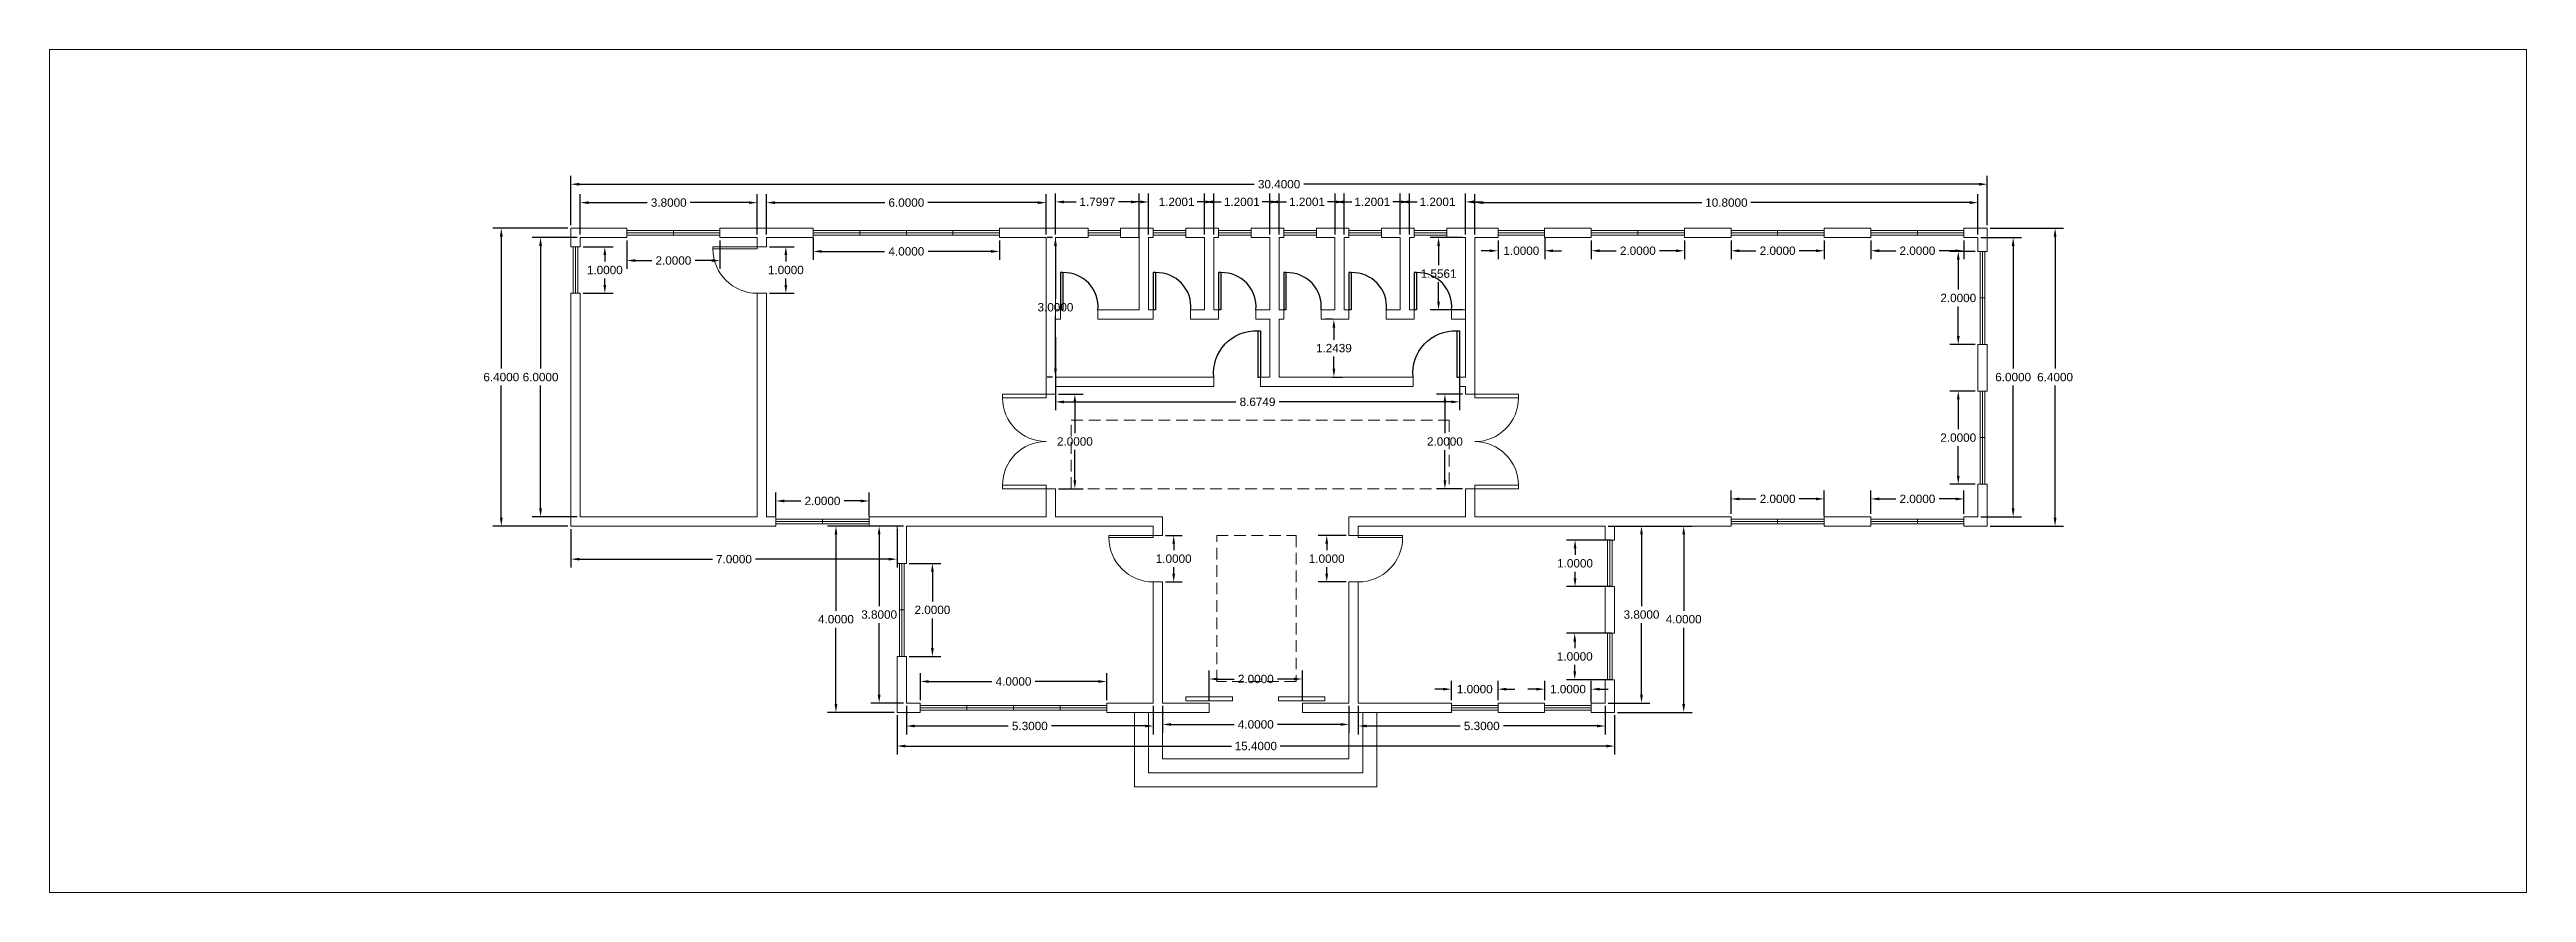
# Model space of a CAD drawing. Header units: inches. Extents: x 4 to 844, y 19 to 530.
# Drawn here: x 6.1 to 59.3, y 207.6 to 225.7 of the extents above; entities that cross this region are included whole.
import ezdxf

# ---------------------------------------------------------------- set-up
doc = ezdxf.new("R2010")
doc.units = ezdxf.units.IN
doc.header["$MEASUREMENT"] = 0
doc.linetypes.add('HIDDEN', pattern=[0.375, 0.25, -0.125])
doc.layers.add('DOOR', color=2, linetype='Continuous')
doc.layers.add('FUR', color=6, linetype='Continuous')
doc.styles.get("Standard").update_dxf_attribs({"font": 'arial.ttf'})
doc.dimstyles.get("Standard").update_dxf_attribs({"dimtxt": 0.18, "dimasz": 0.18, "dimexe": 0.18, "dimexo": 0.0625, "dimgap": 0.09, "dimtad": 0, "dimtih": 1, "dimtoh": 1, "dimdec": 4, "dimzin": 0, "dimdsep": 46, "dimtxsty": 'Standard', "dimcen": 0.09, "dimadec": 0, "dimazin": 0, "dimtfac": 1, "dimtdec": 4, "dimtofl": 0, "dimtmove": 0, "dimatfit": 3, "dimfxl": 1, "dimtolj": 1, "dimtzin": 0, "dimarcsym": 0})

msp = doc.modelspace()

# ---------------------------------------------------------------- blocks, each defined once
blk = doc.blocks.new('*D4')
at = {"color": 0, "lineweight": -2, "transparency": 16777216}
for p, q in [((17.496, 221.727), (17.496, 222.593)), ((17.676, 222.413), (18.933, 222.413)), ((21.116, 222.413), (19.859, 222.413)), ((21.296, 221.727), (21.296, 222.593))]:
    blk.add_line(p, q, dxfattribs=at)
at = {"color": 0, "lineweight": 0, "transparency": 16777216}
for points in [[(17.676, 222.443), (17.676, 222.383), (17.496, 222.413)], [(21.116, 222.443), (21.116, 222.383), (21.296, 222.413)]]:
    blk.add_solid(points, dxfattribs=at)
at = {"layer": 'Defpoints', "color": 0, "lineweight": 0, "transparency": 16777216}
for p in [(21.296, 222.413), (17.496, 221.665), (21.296, 221.665)]:
    blk.add_point(p, dxfattribs=at)
at = {"color": 0, "lineweight": 0, "transparency": 16777216, "insert": (19.396, 222.413), "char_height": 0.18, "attachment_point": 5}
blk.add_mtext('\\A1;3.8000', dxfattribs=at)
blk = doc.blocks.new('*D5')
at = {"color": 0, "lineweight": -2, "transparency": 16777216}
for p, q in [((21.496, 221.727), (21.496, 222.593)), ((21.676, 222.413), (24.032, 222.413)), ((27.316, 222.413), (24.96, 222.413)), ((27.496, 221.727), (27.496, 222.593))]:
    blk.add_line(p, q, dxfattribs=at)
at = {"color": 0, "lineweight": 0, "transparency": 16777216}
for points in [[(21.676, 222.443), (21.676, 222.383), (21.496, 222.413)], [(27.316, 222.443), (27.316, 222.383), (27.496, 222.413)]]:
    blk.add_solid(points, dxfattribs=at)
at = {"layer": 'Defpoints', "color": 0, "lineweight": 0, "transparency": 16777216}
for p in [(27.496, 222.413), (21.496, 221.665), (27.496, 221.665)]:
    blk.add_point(p, dxfattribs=at)
at = {"color": 0, "lineweight": 0, "transparency": 16777216, "insert": (24.496, 222.413), "char_height": 0.18, "attachment_point": 5}
blk.add_mtext('\\A1;6.0000', dxfattribs=at)
blk = doc.blocks.new('*D6')
at = {"color": 0, "lineweight": -2, "transparency": 16777216}
for p, q in [((36.696, 221.727), (36.696, 222.593)), ((36.876, 222.413), (41.571, 222.413)), ((47.316, 222.413), (42.621, 222.413)), ((47.496, 221.727), (47.496, 222.593))]:
    blk.add_line(p, q, dxfattribs=at)
at = {"color": 0, "lineweight": 0, "transparency": 16777216}
for points in [[(36.876, 222.443), (36.876, 222.383), (36.696, 222.413)], [(47.316, 222.443), (47.316, 222.383), (47.496, 222.413)]]:
    blk.add_solid(points, dxfattribs=at)
at = {"layer": 'Defpoints', "color": 0, "lineweight": 0, "transparency": 16777216}
for p in [(47.496, 222.413), (36.696, 221.665), (47.496, 221.665)]:
    blk.add_point(p, dxfattribs=at)
at = {"color": 0, "lineweight": 0, "transparency": 16777216, "insert": (42.096, 222.413), "char_height": 0.18, "attachment_point": 5}
blk.add_mtext('\\A1;10.8000', dxfattribs=at)
blk = doc.blocks.new('*D7')
at = {"color": 0, "lineweight": -2, "transparency": 16777216}
for p, q in [((47.558, 221.665), (48.431, 221.665)), ((48.251, 221.485), (48.251, 218.847)), ((48.251, 215.845), (48.251, 218.483)), ((47.558, 215.665), (48.431, 215.665))]:
    blk.add_line(p, q, dxfattribs=at)
at = {"color": 0, "lineweight": 0, "transparency": 16777216}
for points in [[(48.221, 221.485), (48.281, 221.485), (48.251, 221.665)], [(48.221, 215.845), (48.281, 215.845), (48.251, 215.665)]]:
    blk.add_solid(points, dxfattribs=at)
at = {"layer": 'Defpoints', "color": 0, "lineweight": 0, "transparency": 16777216}
for p in [(47.496, 221.665), (47.496, 215.665), (48.251, 215.665)]:
    blk.add_point(p, dxfattribs=at)
at = {"color": 0, "lineweight": 0, "transparency": 16777216, "insert": (48.251, 218.665), "char_height": 0.18, "attachment_point": 5}
blk.add_mtext('\\A1;6.0000', dxfattribs=at)
blk = doc.blocks.new('*D8')
at = {"color": 0, "lineweight": -2, "transparency": 16777216}
for p, q in [((39.558, 215.465), (40.454, 215.465)), ((40.274, 215.285), (40.274, 213.747)), ((40.274, 211.845), (40.274, 213.383)), ((39.558, 211.665), (40.454, 211.665))]:
    blk.add_line(p, q, dxfattribs=at)
at = {"color": 0, "lineweight": 0, "transparency": 16777216}
for points in [[(40.244, 215.285), (40.304, 215.285), (40.274, 215.465)], [(40.244, 211.845), (40.304, 211.845), (40.274, 211.665)]]:
    blk.add_solid(points, dxfattribs=at)
at = {"layer": 'Defpoints', "color": 0, "lineweight": 0, "transparency": 16777216}
for p in [(39.496, 215.465), (39.496, 211.665), (40.274, 211.665)]:
    blk.add_point(p, dxfattribs=at)
at = {"color": 0, "lineweight": 0, "transparency": 16777216, "insert": (40.274, 213.565), "char_height": 0.18, "attachment_point": 5}
blk.add_mtext('\\A1;3.8000', dxfattribs=at)
blk = doc.blocks.new('*D9')
at = {"color": 0, "lineweight": -2, "transparency": 16777216}
for p, q in [((34.196, 211.602), (34.196, 210.992)), ((39.496, 211.602), (39.496, 210.992)), ((34.376, 211.172), (36.383, 211.172)), ((39.316, 211.172), (37.309, 211.172))]:
    blk.add_line(p, q, dxfattribs=at)
at = {"color": 0, "lineweight": 0, "transparency": 16777216}
for points in [[(34.376, 211.202), (34.376, 211.142), (34.196, 211.172)], [(39.316, 211.202), (39.316, 211.142), (39.496, 211.172)]]:
    blk.add_solid(points, dxfattribs=at)
at = {"layer": 'Defpoints', "color": 0, "lineweight": 0, "transparency": 16777216}
for p in [(34.196, 211.665), (39.496, 211.665), (39.496, 211.172)]:
    blk.add_point(p, dxfattribs=at)
at = {"color": 0, "lineweight": 0, "transparency": 16777216, "insert": (36.846, 211.172), "char_height": 0.18, "attachment_point": 5}
blk.add_mtext('\\A1;5.3000', dxfattribs=at)
blk = doc.blocks.new('*D10')
at = {"color": 0, "lineweight": -2, "transparency": 16777216}
for p, q in [((29.996, 211.602), (29.996, 211.025)), ((33.996, 211.602), (33.996, 211.025)), ((30.176, 211.205), (31.529, 211.205)), ((33.816, 211.205), (32.463, 211.205))]:
    blk.add_line(p, q, dxfattribs=at)
at = {"color": 0, "lineweight": 0, "transparency": 16777216}
for points in [[(30.176, 211.235), (30.176, 211.175), (29.996, 211.205)], [(33.816, 211.235), (33.816, 211.175), (33.996, 211.205)]]:
    blk.add_solid(points, dxfattribs=at)
at = {"layer": 'Defpoints', "color": 0, "lineweight": 0, "transparency": 16777216}
for p in [(29.996, 211.665), (33.996, 211.665), (29.996, 211.205)]:
    blk.add_point(p, dxfattribs=at)
at = {"color": 0, "lineweight": 0, "transparency": 16777216, "insert": (31.996, 211.205), "char_height": 0.18, "attachment_point": 5}
blk.add_mtext('\\A1;4.0000', dxfattribs=at)
blk = doc.blocks.new('*D11')
at = {"color": 0, "lineweight": -2, "transparency": 16777216}
for p, q in [((24.496, 211.602), (24.496, 210.992)), ((29.796, 211.602), (29.796, 210.992)), ((24.676, 211.172), (26.683, 211.172)), ((29.616, 211.172), (27.609, 211.172))]:
    blk.add_line(p, q, dxfattribs=at)
at = {"color": 0, "lineweight": 0, "transparency": 16777216}
for points in [[(24.676, 211.202), (24.676, 211.142), (24.496, 211.172)], [(29.616, 211.202), (29.616, 211.142), (29.796, 211.172)]]:
    blk.add_solid(points, dxfattribs=at)
at = {"layer": 'Defpoints', "color": 0, "lineweight": 0, "transparency": 16777216}
for p in [(24.496, 211.665), (29.796, 211.665), (24.496, 211.172)]:
    blk.add_point(p, dxfattribs=at)
at = {"color": 0, "lineweight": 0, "transparency": 16777216, "insert": (27.146, 211.172), "char_height": 0.18, "attachment_point": 5}
blk.add_mtext('\\A1;5.3000', dxfattribs=at)
blk = doc.blocks.new('*D12')
at = {"color": 0, "lineweight": -2, "transparency": 16777216}
for p, q in [((24.433, 215.465), (23.732, 215.465)), ((23.912, 215.285), (23.912, 213.747)), ((23.912, 211.845), (23.912, 213.383)), ((24.433, 211.665), (23.732, 211.665))]:
    blk.add_line(p, q, dxfattribs=at)
at = {"color": 0, "lineweight": 0, "transparency": 16777216}
for points in [[(23.882, 215.285), (23.942, 215.285), (23.912, 215.465)], [(23.882, 211.845), (23.942, 211.845), (23.912, 211.665)]]:
    blk.add_solid(points, dxfattribs=at)
at = {"layer": 'Defpoints', "color": 0, "lineweight": 0, "transparency": 16777216}
for p in [(24.496, 215.465), (23.912, 211.665), (24.496, 211.665)]:
    blk.add_point(p, dxfattribs=at)
at = {"color": 0, "lineweight": 0, "transparency": 16777216, "insert": (23.912, 213.565), "char_height": 0.18, "attachment_point": 5}
blk.add_mtext('\\A1;3.8000', dxfattribs=at)
blk = doc.blocks.new('*D13')
at = {"color": 0, "lineweight": -2, "transparency": 16777216}
for p, q in [((17.433, 221.665), (16.465, 221.665)), ((16.645, 221.485), (16.645, 218.847)), ((16.645, 215.845), (16.645, 218.483)), ((17.433, 215.665), (16.465, 215.665))]:
    blk.add_line(p, q, dxfattribs=at)
at = {"color": 0, "lineweight": 0, "transparency": 16777216}
for points in [[(16.615, 221.485), (16.675, 221.485), (16.645, 221.665)], [(16.615, 215.845), (16.675, 215.845), (16.645, 215.665)]]:
    blk.add_solid(points, dxfattribs=at)
at = {"layer": 'Defpoints', "color": 0, "lineweight": 0, "transparency": 16777216}
for p in [(17.496, 221.665), (16.645, 215.665), (17.496, 215.665)]:
    blk.add_point(p, dxfattribs=at)
at = {"color": 0, "lineweight": 0, "transparency": 16777216, "insert": (16.645, 218.665), "char_height": 0.18, "attachment_point": 5}
blk.add_mtext('\\A1;6.0000', dxfattribs=at)
blk = doc.blocks.new('*D14')
at = {"color": 0, "lineweight": -2, "transparency": 16777216}
for p, q in [((17.296, 221.927), (17.296, 222.988)), ((17.476, 222.808), (31.963, 222.808)), ((47.516, 222.808), (33.029, 222.808)), ((47.696, 221.927), (47.696, 222.988))]:
    blk.add_line(p, q, dxfattribs=at)
at = {"color": 0, "lineweight": 0, "transparency": 16777216}
for points in [[(17.476, 222.838), (17.476, 222.778), (17.296, 222.808)], [(47.516, 222.838), (47.516, 222.778), (47.696, 222.808)]]:
    blk.add_solid(points, dxfattribs=at)
at = {"layer": 'Defpoints', "color": 0, "lineweight": 0, "transparency": 16777216}
for p in [(47.696, 222.808), (17.296, 221.865), (47.696, 221.865)]:
    blk.add_point(p, dxfattribs=at)
at = {"color": 0, "lineweight": 0, "transparency": 16777216, "insert": (32.496, 222.808), "char_height": 0.18, "attachment_point": 5}
blk.add_mtext('\\A1;30.4000', dxfattribs=at)
blk = doc.blocks.new('*D15')
at = {"color": 0, "lineweight": -2, "transparency": 16777216}
for p, q in [((47.758, 221.865), (49.331, 221.865)), ((49.151, 221.685), (49.151, 218.847)), ((49.151, 215.645), (49.151, 218.483)), ((47.758, 215.465), (49.331, 215.465))]:
    blk.add_line(p, q, dxfattribs=at)
at = {"color": 0, "lineweight": 0, "transparency": 16777216}
for points in [[(49.121, 221.685), (49.181, 221.685), (49.151, 221.865)], [(49.121, 215.645), (49.181, 215.645), (49.151, 215.465)]]:
    blk.add_solid(points, dxfattribs=at)
at = {"layer": 'Defpoints', "color": 0, "lineweight": 0, "transparency": 16777216}
for p in [(47.696, 221.865), (47.696, 215.465), (49.151, 215.465)]:
    blk.add_point(p, dxfattribs=at)
at = {"color": 0, "lineweight": 0, "transparency": 16777216, "insert": (49.151, 218.665), "char_height": 0.18, "attachment_point": 5}
blk.add_mtext('\\A1;6.4000', dxfattribs=at)
blk = doc.blocks.new('*D16')
at = {"color": 0, "lineweight": -2, "transparency": 16777216}
for p, q in [((39.758, 215.465), (41.36, 215.465)), ((41.18, 215.285), (41.18, 213.647)), ((41.18, 211.645), (41.18, 213.283)), ((39.758, 211.465), (41.36, 211.465))]:
    blk.add_line(p, q, dxfattribs=at)
at = {"color": 0, "lineweight": 0, "transparency": 16777216}
for points in [[(41.15, 215.285), (41.21, 215.285), (41.18, 215.465)], [(41.15, 211.645), (41.21, 211.645), (41.18, 211.465)]]:
    blk.add_solid(points, dxfattribs=at)
at = {"layer": 'Defpoints', "color": 0, "lineweight": 0, "transparency": 16777216}
for p in [(39.696, 215.465), (39.696, 211.465), (41.18, 211.465)]:
    blk.add_point(p, dxfattribs=at)
at = {"color": 0, "lineweight": 0, "transparency": 16777216, "insert": (41.18, 213.465), "char_height": 0.18, "attachment_point": 5}
blk.add_mtext('\\A1;4.0000', dxfattribs=at)
blk = doc.blocks.new('*D17')
at = {"color": 0, "lineweight": -2, "transparency": 16777216}
for p, q in [((24.296, 211.402), (24.296, 210.561)), ((39.696, 211.402), (39.696, 210.561)), ((24.476, 210.741), (31.471, 210.741)), ((39.516, 210.741), (32.521, 210.741))]:
    blk.add_line(p, q, dxfattribs=at)
at = {"color": 0, "lineweight": 0, "transparency": 16777216}
for points in [[(24.476, 210.771), (24.476, 210.711), (24.296, 210.741)], [(39.516, 210.771), (39.516, 210.711), (39.696, 210.741)]]:
    blk.add_solid(points, dxfattribs=at)
at = {"layer": 'Defpoints', "color": 0, "lineweight": 0, "transparency": 16777216}
for p in [(24.296, 211.465), (39.696, 211.465), (24.296, 210.741)]:
    blk.add_point(p, dxfattribs=at)
at = {"color": 0, "lineweight": 0, "transparency": 16777216, "insert": (31.996, 210.741), "char_height": 0.18, "attachment_point": 5}
blk.add_mtext('\\A1;15.4000', dxfattribs=at)
blk = doc.blocks.new('*D18')
at = {"color": 0, "lineweight": -2, "transparency": 16777216}
for p, q in [((24.233, 215.465), (22.805, 215.465)), ((22.985, 215.285), (22.985, 213.647)), ((22.985, 211.645), (22.985, 213.283)), ((24.233, 211.465), (22.805, 211.465))]:
    blk.add_line(p, q, dxfattribs=at)
at = {"color": 0, "lineweight": 0, "transparency": 16777216}
for points in [[(22.955, 215.285), (23.015, 215.285), (22.985, 215.465)], [(22.955, 211.645), (23.015, 211.645), (22.985, 211.465)]]:
    blk.add_solid(points, dxfattribs=at)
at = {"layer": 'Defpoints', "color": 0, "lineweight": 0, "transparency": 16777216}
for p in [(22.985, 215.465), (24.296, 215.465), (24.296, 211.465)]:
    blk.add_point(p, dxfattribs=at)
at = {"color": 0, "lineweight": 0, "transparency": 16777216, "insert": (22.985, 213.465), "char_height": 0.18, "attachment_point": 5}
blk.add_mtext('\\A1;4.0000', dxfattribs=at)
blk = doc.blocks.new('*D19')
at = {"color": 0, "lineweight": -2, "transparency": 16777216}
for p, q in [((17.296, 215.402), (17.296, 214.575)), ((24.296, 215.402), (24.296, 214.575)), ((17.476, 214.755), (20.333, 214.755)), ((24.116, 214.755), (21.259, 214.755))]:
    blk.add_line(p, q, dxfattribs=at)
at = {"color": 0, "lineweight": 0, "transparency": 16777216}
for points in [[(17.476, 214.785), (17.476, 214.725), (17.296, 214.755)], [(24.116, 214.785), (24.116, 214.725), (24.296, 214.755)]]:
    blk.add_solid(points, dxfattribs=at)
at = {"layer": 'Defpoints', "color": 0, "lineweight": 0, "transparency": 16777216}
for p in [(17.296, 215.465), (24.296, 215.465), (17.296, 214.755)]:
    blk.add_point(p, dxfattribs=at)
at = {"color": 0, "lineweight": 0, "transparency": 16777216, "insert": (20.796, 214.755), "char_height": 0.18, "attachment_point": 5}
blk.add_mtext('\\A1;7.0000', dxfattribs=at)
blk = doc.blocks.new('*D20')
at = {"color": 0, "lineweight": -2, "transparency": 16777216}
for p, q in [((17.233, 221.865), (15.622, 221.865)), ((15.802, 221.685), (15.802, 218.847)), ((15.802, 215.645), (15.802, 218.483)), ((17.233, 215.465), (15.622, 215.465))]:
    blk.add_line(p, q, dxfattribs=at)
at = {"color": 0, "lineweight": 0, "transparency": 16777216}
for points in [[(15.772, 221.685), (15.832, 221.685), (15.802, 221.865)], [(15.772, 215.645), (15.832, 215.645), (15.802, 215.465)]]:
    blk.add_solid(points, dxfattribs=at)
at = {"layer": 'Defpoints', "color": 0, "lineweight": 0, "transparency": 16777216}
for p in [(15.802, 221.865), (17.296, 221.865), (17.296, 215.465)]:
    blk.add_point(p, dxfattribs=at)
at = {"color": 0, "lineweight": 0, "transparency": 16777216, "insert": (15.802, 218.665), "char_height": 0.18, "attachment_point": 5}
blk.add_mtext('\\A1;6.4000', dxfattribs=at)
blk = doc.blocks.new('*D21')
at = {"color": 0, "lineweight": -2, "transparency": 16777216}
for p, q in [((21.558, 221.465), (22.089, 221.465)), ((21.909, 221.285), (21.909, 221.147)), ((21.909, 220.645), (21.909, 220.783)), ((21.558, 220.465), (22.089, 220.465))]:
    blk.add_line(p, q, dxfattribs=at)
at = {"color": 0, "lineweight": 0, "transparency": 16777216}
for points in [[(21.879, 221.285), (21.939, 221.285), (21.909, 221.465)], [(21.879, 220.645), (21.939, 220.645), (21.909, 220.465)]]:
    blk.add_solid(points, dxfattribs=at)
at = {"layer": 'Defpoints', "color": 0, "lineweight": 0, "transparency": 16777216}
for p in [(21.496, 221.465), (21.496, 220.465), (21.909, 220.465)]:
    blk.add_point(p, dxfattribs=at)
at = {"color": 0, "lineweight": 0, "transparency": 16777216, "insert": (21.909, 220.965), "char_height": 0.18, "attachment_point": 5}
blk.add_mtext('\\A1;1.0000', dxfattribs=at)
blk = doc.blocks.new('*D22')
at = {"color": 0, "lineweight": -2, "transparency": 16777216}
for p, q in [((27.758, 218.298), (28.293, 218.298)), ((28.113, 218.118), (28.113, 217.464)), ((28.113, 216.445), (28.113, 217.1)), ((27.758, 216.265), (28.293, 216.265))]:
    blk.add_line(p, q, dxfattribs=at)
at = {"color": 0, "lineweight": 0, "transparency": 16777216}
for points in [[(28.083, 218.118), (28.143, 218.118), (28.113, 218.298)], [(28.083, 216.445), (28.143, 216.445), (28.113, 216.265)]]:
    blk.add_solid(points, dxfattribs=at)
at = {"layer": 'Defpoints', "color": 0, "lineweight": 0, "transparency": 16777216}
for p in [(27.696, 218.298), (27.696, 216.265), (28.113, 216.265)]:
    blk.add_point(p, dxfattribs=at)
at = {"color": 0, "lineweight": 0, "transparency": 16777216, "insert": (28.113, 217.282), "char_height": 0.18, "attachment_point": 5}
blk.add_mtext('\\A1;2.0000', dxfattribs=at)
blk = doc.blocks.new('*D23')
at = {"color": 0, "lineweight": -2, "transparency": 16777216}
for p, q in [((36.433, 218.297), (35.875, 218.297)), ((36.055, 218.117), (36.055, 217.463)), ((36.055, 216.445), (36.055, 217.099)), ((36.433, 216.265), (35.875, 216.265))]:
    blk.add_line(p, q, dxfattribs=at)
at = {"color": 0, "lineweight": 0, "transparency": 16777216}
for points in [[(36.025, 218.117), (36.085, 218.117), (36.055, 218.297)], [(36.025, 216.445), (36.085, 216.445), (36.055, 216.265)]]:
    blk.add_solid(points, dxfattribs=at)
at = {"layer": 'Defpoints', "color": 0, "lineweight": 0, "transparency": 16777216}
for p in [(36.496, 218.297), (36.055, 216.265), (36.496, 216.265)]:
    blk.add_point(p, dxfattribs=at)
at = {"color": 0, "lineweight": 0, "transparency": 16777216, "insert": (36.055, 217.281), "char_height": 0.18, "attachment_point": 5}
blk.add_mtext('\\A1;2.0000', dxfattribs=at)
blk = doc.blocks.new('*D24')
at = {"color": 0, "lineweight": -2, "transparency": 16777216}
for p, q in [((30.058, 215.265), (30.414, 215.265)), ((30.234, 215.085), (30.234, 214.947)), ((30.058, 214.265), (30.414, 214.265)), ((30.234, 214.445), (30.234, 214.583))]:
    blk.add_line(p, q, dxfattribs=at)
at = {"color": 0, "lineweight": 0, "transparency": 16777216}
for points in [[(30.204, 215.085), (30.264, 215.085), (30.234, 215.265)], [(30.204, 214.445), (30.264, 214.445), (30.234, 214.265)]]:
    blk.add_solid(points, dxfattribs=at)
at = {"layer": 'Defpoints', "color": 0, "lineweight": 0, "transparency": 16777216}
for p in [(29.996, 215.265), (29.996, 214.265), (30.234, 214.265)]:
    blk.add_point(p, dxfattribs=at)
at = {"color": 0, "lineweight": 0, "transparency": 16777216, "insert": (30.234, 214.765), "char_height": 0.18, "attachment_point": 5}
blk.add_mtext('\\A1;1.0000', dxfattribs=at)
blk = doc.blocks.new('*D25')
at = {"color": 0, "lineweight": -2, "transparency": 16777216}
for p, q in [((33.933, 215.265), (33.338, 215.265)), ((33.518, 215.085), (33.518, 214.947)), ((33.933, 214.265), (33.338, 214.265)), ((33.518, 214.445), (33.518, 214.583))]:
    blk.add_line(p, q, dxfattribs=at)
at = {"color": 0, "lineweight": 0, "transparency": 16777216}
for points in [[(33.488, 215.085), (33.548, 215.085), (33.518, 215.265)], [(33.488, 214.445), (33.548, 214.445), (33.518, 214.265)]]:
    blk.add_solid(points, dxfattribs=at)
at = {"layer": 'Defpoints', "color": 0, "lineweight": 0, "transparency": 16777216}
for p in [(33.996, 215.265), (33.518, 214.265), (33.996, 214.265)]:
    blk.add_point(p, dxfattribs=at)
at = {"color": 0, "lineweight": 0, "transparency": 16777216, "insert": (33.518, 214.765), "char_height": 0.18, "attachment_point": 5}
blk.add_mtext('\\A1;1.0000', dxfattribs=at)
blk = doc.blocks.new('*D26')
at = {"color": 0, "lineweight": -2, "transparency": 16777216}
for p, q in [((30.996, 211.727), (30.996, 212.361)), ((31.176, 212.181), (31.531, 212.181)), ((32.816, 212.181), (32.461, 212.181)), ((32.996, 211.727), (32.996, 212.361))]:
    blk.add_line(p, q, dxfattribs=at)
at = {"color": 0, "lineweight": 0, "transparency": 16777216}
for points in [[(31.176, 212.211), (31.176, 212.151), (30.996, 212.181)], [(32.816, 212.211), (32.816, 212.151), (32.996, 212.181)]]:
    blk.add_solid(points, dxfattribs=at)
at = {"layer": 'Defpoints', "color": 0, "lineweight": 0, "transparency": 16777216}
for p in [(30.996, 212.181), (30.996, 211.665), (32.996, 211.665)]:
    blk.add_point(p, dxfattribs=at)
at = {"color": 0, "lineweight": 0, "transparency": 16777216, "insert": (31.996, 212.181), "char_height": 0.18, "attachment_point": 5}
blk.add_mtext('\\A1;2.0000', dxfattribs=at)
blk = doc.blocks.new('*D27')
at = {"color": 0, "lineweight": -2, "transparency": 16777216}
for p, q in [((45.196, 221.602), (45.196, 221.199)), ((45.376, 221.379), (45.731, 221.379)), ((47.016, 221.379), (46.661, 221.379)), ((47.196, 221.602), (47.196, 221.199))]:
    blk.add_line(p, q, dxfattribs=at)
at = {"color": 0, "lineweight": 0, "transparency": 16777216}
for points in [[(45.376, 221.409), (45.376, 221.349), (45.196, 221.379)], [(47.016, 221.409), (47.016, 221.349), (47.196, 221.379)]]:
    blk.add_solid(points, dxfattribs=at)
at = {"layer": 'Defpoints', "color": 0, "lineweight": 0, "transparency": 16777216}
for p in [(45.196, 221.665), (45.196, 221.379), (47.196, 221.665)]:
    blk.add_point(p, dxfattribs=at)
at = {"color": 0, "lineweight": 0, "transparency": 16777216, "insert": (46.196, 221.379), "char_height": 0.18, "attachment_point": 5}
blk.add_mtext('\\A1;2.0000', dxfattribs=at)
blk = doc.blocks.new('*D28')
at = {"color": 0, "lineweight": -2, "transparency": 16777216}
for p, q in [((42.196, 221.602), (42.196, 221.199)), ((42.376, 221.379), (42.731, 221.379)), ((44.016, 221.379), (43.661, 221.379)), ((44.196, 221.602), (44.196, 221.199))]:
    blk.add_line(p, q, dxfattribs=at)
at = {"color": 0, "lineweight": 0, "transparency": 16777216}
for points in [[(42.376, 221.409), (42.376, 221.349), (42.196, 221.379)], [(44.016, 221.409), (44.016, 221.349), (44.196, 221.379)]]:
    blk.add_solid(points, dxfattribs=at)
at = {"layer": 'Defpoints', "color": 0, "lineweight": 0, "transparency": 16777216}
for p in [(42.196, 221.665), (44.196, 221.665), (44.196, 221.379)]:
    blk.add_point(p, dxfattribs=at)
at = {"color": 0, "lineweight": 0, "transparency": 16777216, "insert": (43.196, 221.379), "char_height": 0.18, "attachment_point": 5}
blk.add_mtext('\\A1;2.0000', dxfattribs=at)
blk = doc.blocks.new('*D29')
at = {"color": 0, "lineweight": -2, "transparency": 16777216}
for p, q in [((39.196, 221.602), (39.196, 221.199)), ((39.376, 221.379), (39.731, 221.379)), ((41.016, 221.379), (40.661, 221.379)), ((41.196, 221.602), (41.196, 221.199))]:
    blk.add_line(p, q, dxfattribs=at)
at = {"color": 0, "lineweight": 0, "transparency": 16777216}
for points in [[(39.376, 221.409), (39.376, 221.349), (39.196, 221.379)], [(41.016, 221.409), (41.016, 221.349), (41.196, 221.379)]]:
    blk.add_solid(points, dxfattribs=at)
at = {"layer": 'Defpoints', "color": 0, "lineweight": 0, "transparency": 16777216}
for p in [(39.196, 221.665), (39.196, 221.379), (41.196, 221.665)]:
    blk.add_point(p, dxfattribs=at)
at = {"color": 0, "lineweight": 0, "transparency": 16777216, "insert": (40.196, 221.379), "char_height": 0.18, "attachment_point": 5}
blk.add_mtext('\\A1;2.0000', dxfattribs=at)
blk = doc.blocks.new('*D30')
at = {"color": 0, "lineweight": -2, "transparency": 16777216}
for p, q in [((37.016, 221.379), (36.836, 221.379)), ((37.196, 221.602), (37.196, 221.199)), ((38.196, 221.652), (38.196, 221.199)), ((38.376, 221.379), (38.556, 221.379))]:
    blk.add_line(p, q, dxfattribs=at)
at = {"color": 0, "lineweight": 0, "transparency": 16777216}
for points in [[(37.016, 221.409), (37.016, 221.349), (37.196, 221.379)], [(38.376, 221.409), (38.376, 221.349), (38.196, 221.379)]]:
    blk.add_solid(points, dxfattribs=at)
at = {"layer": 'Defpoints', "color": 0, "lineweight": 0, "transparency": 16777216}
for p in [(38.196, 221.715), (37.196, 221.665), (38.196, 221.379)]:
    blk.add_point(p, dxfattribs=at)
at = {"color": 0, "lineweight": 0, "transparency": 16777216, "insert": (37.696, 221.379), "char_height": 0.18, "attachment_point": 5}
blk.add_mtext('\\A1;1.0000', dxfattribs=at)
blk = doc.blocks.new('*D31')
at = {"color": 0, "lineweight": -2, "transparency": 16777216}
for p, q in [((47.433, 221.365), (46.893, 221.365)), ((47.073, 221.185), (47.073, 220.547)), ((47.073, 219.545), (47.073, 220.183)), ((47.433, 219.365), (46.893, 219.365))]:
    blk.add_line(p, q, dxfattribs=at)
at = {"color": 0, "lineweight": 0, "transparency": 16777216}
for points in [[(47.043, 221.185), (47.103, 221.185), (47.073, 221.365)], [(47.043, 219.545), (47.103, 219.545), (47.073, 219.365)]]:
    blk.add_solid(points, dxfattribs=at)
at = {"layer": 'Defpoints', "color": 0, "lineweight": 0, "transparency": 16777216}
for p in [(47.496, 221.365), (47.073, 219.365), (47.496, 219.365)]:
    blk.add_point(p, dxfattribs=at)
at = {"color": 0, "lineweight": 0, "transparency": 16777216, "insert": (47.073, 220.365), "char_height": 0.18, "attachment_point": 5}
blk.add_mtext('\\A1;2.0000', dxfattribs=at)
blk = doc.blocks.new('*D32')
at = {"color": 0, "lineweight": -2, "transparency": 16777216}
for p, q in [((47.433, 218.365), (46.893, 218.365)), ((47.073, 218.185), (47.073, 217.547)), ((47.073, 216.545), (47.073, 217.183)), ((47.433, 216.365), (46.893, 216.365))]:
    blk.add_line(p, q, dxfattribs=at)
at = {"color": 0, "lineweight": 0, "transparency": 16777216}
for points in [[(47.043, 218.185), (47.103, 218.185), (47.073, 218.365)], [(47.043, 216.545), (47.103, 216.545), (47.073, 216.365)]]:
    blk.add_solid(points, dxfattribs=at)
at = {"layer": 'Defpoints', "color": 0, "lineweight": 0, "transparency": 16777216}
for p in [(47.496, 218.365), (47.073, 216.365), (47.496, 216.365)]:
    blk.add_point(p, dxfattribs=at)
at = {"color": 0, "lineweight": 0, "transparency": 16777216, "insert": (47.073, 217.365), "char_height": 0.18, "attachment_point": 5}
blk.add_mtext('\\A1;2.0000', dxfattribs=at)
blk = doc.blocks.new('*D33')
at = {"color": 0, "lineweight": -2, "transparency": 16777216}
for p, q in [((45.196, 215.727), (45.196, 216.229)), ((45.376, 216.049), (45.731, 216.049)), ((47.016, 216.049), (46.661, 216.049)), ((47.196, 215.727), (47.196, 216.229))]:
    blk.add_line(p, q, dxfattribs=at)
at = {"color": 0, "lineweight": 0, "transparency": 16777216}
for points in [[(45.376, 216.079), (45.376, 216.019), (45.196, 216.049)], [(47.016, 216.079), (47.016, 216.019), (47.196, 216.049)]]:
    blk.add_solid(points, dxfattribs=at)
at = {"layer": 'Defpoints', "color": 0, "lineweight": 0, "transparency": 16777216}
for p in [(45.196, 216.049), (45.196, 215.665), (47.196, 215.665)]:
    blk.add_point(p, dxfattribs=at)
at = {"color": 0, "lineweight": 0, "transparency": 16777216, "insert": (46.196, 216.049), "char_height": 0.18, "attachment_point": 5}
blk.add_mtext('\\A1;2.0000', dxfattribs=at)
blk = doc.blocks.new('*D34')
at = {"color": 0, "lineweight": -2, "transparency": 16777216}
for p, q in [((42.196, 215.727), (42.196, 216.229)), ((42.376, 216.049), (42.731, 216.049)), ((44.016, 216.049), (43.661, 216.049)), ((44.196, 215.677), (44.196, 216.229))]:
    blk.add_line(p, q, dxfattribs=at)
at = {"color": 0, "lineweight": 0, "transparency": 16777216}
for points in [[(42.376, 216.079), (42.376, 216.019), (42.196, 216.049)], [(44.016, 216.079), (44.016, 216.019), (44.196, 216.049)]]:
    blk.add_solid(points, dxfattribs=at)
at = {"layer": 'Defpoints', "color": 0, "lineweight": 0, "transparency": 16777216}
for p in [(42.196, 216.049), (42.196, 215.665), (44.196, 215.615)]:
    blk.add_point(p, dxfattribs=at)
at = {"color": 0, "lineweight": 0, "transparency": 16777216, "insert": (43.196, 216.049), "char_height": 0.18, "attachment_point": 5}
blk.add_mtext('\\A1;2.0000', dxfattribs=at)
blk = doc.blocks.new('*D35')
at = {"color": 0, "lineweight": -2, "transparency": 16777216}
for p, q in [((39.633, 215.165), (38.668, 215.165)), ((38.848, 214.985), (38.848, 214.847)), ((38.848, 214.345), (38.848, 214.483)), ((39.633, 214.165), (38.668, 214.165))]:
    blk.add_line(p, q, dxfattribs=at)
at = {"color": 0, "lineweight": 0, "transparency": 16777216}
for points in [[(38.818, 214.985), (38.878, 214.985), (38.848, 215.165)], [(38.818, 214.345), (38.878, 214.345), (38.848, 214.165)]]:
    blk.add_solid(points, dxfattribs=at)
at = {"layer": 'Defpoints', "color": 0, "lineweight": 0, "transparency": 16777216}
for p in [(39.696, 215.165), (38.848, 214.165), (39.696, 214.165)]:
    blk.add_point(p, dxfattribs=at)
at = {"color": 0, "lineweight": 0, "transparency": 16777216, "insert": (38.848, 214.665), "char_height": 0.18, "attachment_point": 5}
blk.add_mtext('\\A1;1.0000', dxfattribs=at)
blk = doc.blocks.new('*D36')
at = {"color": 0, "lineweight": -2, "transparency": 16777216}
for p, q in [((39.633, 213.165), (38.662, 213.165)), ((38.842, 212.985), (38.842, 212.847)), ((39.633, 212.165), (38.662, 212.165)), ((38.842, 212.345), (38.842, 212.483))]:
    blk.add_line(p, q, dxfattribs=at)
at = {"color": 0, "lineweight": 0, "transparency": 16777216}
for points in [[(38.812, 212.985), (38.872, 212.985), (38.842, 213.165)], [(38.812, 212.345), (38.872, 212.345), (38.842, 212.165)]]:
    blk.add_solid(points, dxfattribs=at)
at = {"layer": 'Defpoints', "color": 0, "lineweight": 0, "transparency": 16777216}
for p in [(39.696, 213.165), (38.842, 212.165), (39.696, 212.165)]:
    blk.add_point(p, dxfattribs=at)
at = {"color": 0, "lineweight": 0, "transparency": 16777216, "insert": (38.842, 212.665), "char_height": 0.18, "attachment_point": 5}
blk.add_mtext('\\A1;1.0000', dxfattribs=at)
blk = doc.blocks.new('*D37')
at = {"color": 0, "lineweight": -2, "transparency": 16777216}
for p, q in [((38.196, 211.727), (38.196, 212.143)), ((39.196, 211.677), (39.196, 212.143)), ((38.016, 211.963), (37.836, 211.963)), ((39.376, 211.963), (39.556, 211.963))]:
    blk.add_line(p, q, dxfattribs=at)
at = {"color": 0, "lineweight": 0, "transparency": 16777216}
for points in [[(38.016, 211.993), (38.016, 211.933), (38.196, 211.963)], [(39.376, 211.993), (39.376, 211.933), (39.196, 211.963)]]:
    blk.add_solid(points, dxfattribs=at)
at = {"layer": 'Defpoints', "color": 0, "lineweight": 0, "transparency": 16777216}
for p in [(38.196, 211.963), (38.196, 211.665), (39.196, 211.615)]:
    blk.add_point(p, dxfattribs=at)
at = {"color": 0, "lineweight": 0, "transparency": 16777216, "insert": (38.696, 211.963), "char_height": 0.18, "attachment_point": 5}
blk.add_mtext('\\A1;1.0000', dxfattribs=at)
blk = doc.blocks.new('*D38')
at = {"color": 0, "lineweight": -2, "transparency": 16777216}
for p, q in [((36.196, 211.727), (36.196, 212.143)), ((37.196, 211.727), (37.196, 212.143)), ((36.016, 211.963), (35.836, 211.963)), ((37.376, 211.963), (37.556, 211.963))]:
    blk.add_line(p, q, dxfattribs=at)
at = {"color": 0, "lineweight": 0, "transparency": 16777216}
for points in [[(36.016, 211.993), (36.016, 211.933), (36.196, 211.963)], [(37.376, 211.993), (37.376, 211.933), (37.196, 211.963)]]:
    blk.add_solid(points, dxfattribs=at)
at = {"layer": 'Defpoints', "color": 0, "lineweight": 0, "transparency": 16777216}
for p in [(36.196, 211.665), (37.196, 211.963), (37.196, 211.665)]:
    blk.add_point(p, dxfattribs=at)
at = {"color": 0, "lineweight": 0, "transparency": 16777216, "insert": (36.696, 211.963), "char_height": 0.18, "attachment_point": 5}
blk.add_mtext('\\A1;1.0000', dxfattribs=at)
blk = doc.blocks.new('*D39')
at = {"color": 0, "lineweight": -2, "transparency": 16777216}
for p, q in [((24.796, 211.727), (24.796, 212.308)), ((24.976, 212.128), (26.329, 212.128)), ((28.616, 212.128), (27.263, 212.128)), ((28.796, 211.727), (28.796, 212.308))]:
    blk.add_line(p, q, dxfattribs=at)
at = {"color": 0, "lineweight": 0, "transparency": 16777216}
for points in [[(24.976, 212.158), (24.976, 212.098), (24.796, 212.128)], [(28.616, 212.158), (28.616, 212.098), (28.796, 212.128)]]:
    blk.add_solid(points, dxfattribs=at)
at = {"layer": 'Defpoints', "color": 0, "lineweight": 0, "transparency": 16777216}
for p in [(28.796, 212.128), (24.796, 211.665), (28.796, 211.665)]:
    blk.add_point(p, dxfattribs=at)
at = {"color": 0, "lineweight": 0, "transparency": 16777216, "insert": (26.796, 212.128), "char_height": 0.18, "attachment_point": 5}
blk.add_mtext('\\A1;4.0000', dxfattribs=at)
blk = doc.blocks.new('*D40')
at = {"color": 0, "lineweight": -2, "transparency": 16777216}
for p, q in [((24.558, 214.665), (25.235, 214.665)), ((25.055, 214.485), (25.055, 213.847)), ((25.055, 212.845), (25.055, 213.483)), ((24.558, 212.665), (25.235, 212.665))]:
    blk.add_line(p, q, dxfattribs=at)
at = {"color": 0, "lineweight": 0, "transparency": 16777216}
for points in [[(25.025, 214.485), (25.085, 214.485), (25.055, 214.665)], [(25.025, 212.845), (25.085, 212.845), (25.055, 212.665)]]:
    blk.add_solid(points, dxfattribs=at)
at = {"layer": 'Defpoints', "color": 0, "lineweight": 0, "transparency": 16777216}
for p in [(24.496, 214.665), (24.496, 212.665), (25.055, 212.665)]:
    blk.add_point(p, dxfattribs=at)
at = {"color": 0, "lineweight": 0, "transparency": 16777216, "insert": (25.055, 213.665), "char_height": 0.18, "attachment_point": 5}
blk.add_mtext('\\A1;2.0000', dxfattribs=at)
blk = doc.blocks.new('*D41')
at = {"color": 0, "lineweight": -2, "transparency": 16777216}
for p, q in [((21.696, 215.677), (21.696, 216.185)), ((21.876, 216.005), (22.231, 216.005)), ((23.516, 216.005), (23.161, 216.005)), ((23.696, 215.677), (23.696, 216.185))]:
    blk.add_line(p, q, dxfattribs=at)
at = {"color": 0, "lineweight": 0, "transparency": 16777216}
for points in [[(21.876, 216.035), (21.876, 215.975), (21.696, 216.005)], [(23.516, 216.035), (23.516, 215.975), (23.696, 216.005)]]:
    blk.add_solid(points, dxfattribs=at)
at = {"layer": 'Defpoints', "color": 0, "lineweight": 0, "transparency": 16777216}
for p in [(23.696, 216.005), (21.696, 215.615), (23.696, 215.615)]:
    blk.add_point(p, dxfattribs=at)
at = {"color": 0, "lineweight": 0, "transparency": 16777216, "insert": (22.696, 216.005), "char_height": 0.18, "attachment_point": 5}
blk.add_mtext('\\A1;2.0000', dxfattribs=at)
blk = doc.blocks.new('*D42')
at = {"color": 0, "lineweight": -2, "transparency": 16777216}
for p, q in [((18.496, 221.602), (18.496, 220.989)), ((18.676, 221.169), (19.031, 221.169)), ((20.316, 221.169), (19.961, 221.169)), ((20.496, 221.602), (20.496, 220.989))]:
    blk.add_line(p, q, dxfattribs=at)
at = {"color": 0, "lineweight": 0, "transparency": 16777216}
for points in [[(18.676, 221.199), (18.676, 221.139), (18.496, 221.169)], [(20.316, 221.199), (20.316, 221.139), (20.496, 221.169)]]:
    blk.add_solid(points, dxfattribs=at)
at = {"layer": 'Defpoints', "color": 0, "lineweight": 0, "transparency": 16777216}
for p in [(18.496, 221.665), (20.496, 221.665), (20.496, 221.169)]:
    blk.add_point(p, dxfattribs=at)
at = {"color": 0, "lineweight": 0, "transparency": 16777216, "insert": (19.496, 221.169), "char_height": 0.18, "attachment_point": 5}
blk.add_mtext('\\A1;2.0000', dxfattribs=at)
blk = doc.blocks.new('*D43')
at = {"color": 0, "lineweight": -2, "transparency": 16777216}
for p, q in [((17.558, 221.465), (18.204, 221.465)), ((18.024, 221.285), (18.024, 221.147)), ((18.024, 220.645), (18.024, 220.783)), ((17.558, 220.465), (18.204, 220.465))]:
    blk.add_line(p, q, dxfattribs=at)
at = {"color": 0, "lineweight": 0, "transparency": 16777216}
for points in [[(17.994, 221.285), (18.054, 221.285), (18.024, 221.465)], [(17.994, 220.645), (18.054, 220.645), (18.024, 220.465)]]:
    blk.add_solid(points, dxfattribs=at)
at = {"layer": 'Defpoints', "color": 0, "lineweight": 0, "transparency": 16777216}
for p in [(17.496, 221.465), (17.496, 220.465), (18.024, 220.465)]:
    blk.add_point(p, dxfattribs=at)
at = {"color": 0, "lineweight": 0, "transparency": 16777216, "insert": (18.024, 220.965), "char_height": 0.18, "attachment_point": 5}
blk.add_mtext('\\A1;1.0000', dxfattribs=at)
blk = doc.blocks.new('*D44')
at = {"color": 0, "lineweight": -2, "transparency": 16777216}
for p, q in [((22.496, 221.652), (22.496, 221.185)), ((22.676, 221.365), (24.029, 221.365)), ((26.316, 221.365), (24.963, 221.365)), ((26.496, 221.602), (26.496, 221.185))]:
    blk.add_line(p, q, dxfattribs=at)
at = {"color": 0, "lineweight": 0, "transparency": 16777216}
for points in [[(22.676, 221.395), (22.676, 221.335), (22.496, 221.365)], [(26.316, 221.395), (26.316, 221.335), (26.496, 221.365)]]:
    blk.add_solid(points, dxfattribs=at)
at = {"layer": 'Defpoints', "color": 0, "lineweight": 0, "transparency": 16777216}
for p in [(22.496, 221.715), (26.496, 221.665), (26.496, 221.365)]:
    blk.add_point(p, dxfattribs=at)
at = {"color": 0, "lineweight": 0, "transparency": 16777216, "insert": (24.496, 221.365), "char_height": 0.18, "attachment_point": 5}
blk.add_mtext('\\A1;4.0000', dxfattribs=at)
blk = doc.blocks.new('*D45')
at = {"color": 0, "lineweight": -2, "transparency": 16777216}
for p, q in [((27.633, 221.665), (27.516, 221.665)), ((27.696, 221.485), (27.696, 220.347)), ((27.696, 218.845), (27.696, 219.983)), ((27.633, 218.665), (27.516, 218.665))]:
    blk.add_line(p, q, dxfattribs=at)
at = {"color": 0, "lineweight": 0, "transparency": 16777216}
for points in [[(27.666, 221.485), (27.726, 221.485), (27.696, 221.665)], [(27.666, 218.845), (27.726, 218.845), (27.696, 218.665)]]:
    blk.add_solid(points, dxfattribs=at)
at = {"layer": 'Defpoints', "color": 0, "lineweight": 0, "transparency": 16777216}
for p in [(27.696, 221.665), (27.696, 218.665), (27.696, 218.665)]:
    blk.add_point(p, dxfattribs=at)
at = {"color": 0, "lineweight": 0, "transparency": 16777216, "insert": (27.696, 220.165), "char_height": 0.18, "attachment_point": 5}
blk.add_mtext('\\A1;3.0000', dxfattribs=at)
blk = doc.blocks.new('DESK4')
at = {"color": 0}
for p, q in [((0, 1), (-0.06, 1)), ((0, 0), (-0.06, 0))]:
    blk.add_line(p, q, dxfattribs=at)
blk.add_lwpolyline([(-0.06, 1), (-0.06, 0)], dxfattribs=at)
blk.add_lwpolyline([(0.944, 0, 0.455404), (0, 1), (0, 0)], format="xyb", dxfattribs=at)
blk = doc.blocks.new('*D80')
at = {"color": 0, "lineweight": -2, "transparency": 16777216}
for p, q in [((27.696, 221.727), (27.696, 222.608)), ((27.876, 222.428), (28.141, 222.428)), ((29.316, 222.428), (29.051, 222.428)), ((29.496, 221.671), (29.496, 222.608))]:
    blk.add_line(p, q, dxfattribs=at)
at = {"color": 0, "lineweight": 0, "transparency": 16777216}
for points in [[(27.876, 222.458), (27.876, 222.398), (27.696, 222.428)], [(29.316, 222.458), (29.316, 222.398), (29.496, 222.428)]]:
    blk.add_solid(points, dxfattribs=at)
at = {"layer": 'Defpoints', "color": 0, "lineweight": 0, "transparency": 16777216}
for p in [(29.496, 222.428), (27.696, 221.665), (29.496, 221.608)]:
    blk.add_point(p, dxfattribs=at)
at = {"color": 0, "lineweight": 0, "transparency": 16777216, "insert": (28.596, 222.428), "char_height": 0.18, "attachment_point": 5}
blk.add_mtext('\\A1;1.7997', dxfattribs=at)
blk = doc.blocks.new('*D81')
at = {"color": 0, "lineweight": -2, "transparency": 16777216}
for p, q in [((29.516, 222.428), (29.336, 222.428)), ((29.696, 221.727), (29.696, 222.608)), ((30.896, 221.727), (30.896, 222.608)), ((31.076, 222.428), (31.256, 222.428))]:
    blk.add_line(p, q, dxfattribs=at)
at = {"color": 0, "lineweight": 0, "transparency": 16777216}
for points in [[(29.516, 222.458), (29.516, 222.398), (29.696, 222.428)], [(31.076, 222.458), (31.076, 222.398), (30.896, 222.428)]]:
    blk.add_solid(points, dxfattribs=at)
at = {"layer": 'Defpoints', "color": 0, "lineweight": 0, "transparency": 16777216}
for p in [(30.896, 222.428), (29.696, 221.665), (30.896, 221.665)]:
    blk.add_point(p, dxfattribs=at)
at = {"color": 0, "lineweight": 0, "transparency": 16777216, "insert": (30.296, 222.428), "char_height": 0.18, "attachment_point": 5}
blk.add_mtext('\\A1;1.2001', dxfattribs=at)
blk = doc.blocks.new('*D82')
at = {"color": 0, "lineweight": -2, "transparency": 16777216}
for p, q in [((30.916, 222.428), (30.736, 222.428)), ((31.096, 221.727), (31.096, 222.608)), ((32.296, 221.727), (32.296, 222.608)), ((32.476, 222.428), (32.656, 222.428))]:
    blk.add_line(p, q, dxfattribs=at)
at = {"color": 0, "lineweight": 0, "transparency": 16777216}
for points in [[(30.916, 222.458), (30.916, 222.398), (31.096, 222.428)], [(32.476, 222.458), (32.476, 222.398), (32.296, 222.428)]]:
    blk.add_solid(points, dxfattribs=at)
at = {"layer": 'Defpoints', "color": 0, "lineweight": 0, "transparency": 16777216}
for p in [(32.296, 222.428), (31.096, 221.665), (32.296, 221.665)]:
    blk.add_point(p, dxfattribs=at)
at = {"color": 0, "lineweight": 0, "transparency": 16777216, "insert": (31.696, 222.428), "char_height": 0.18, "attachment_point": 5}
blk.add_mtext('\\A1;1.2001', dxfattribs=at)
blk = doc.blocks.new('*D83')
at = {"color": 0, "lineweight": -2, "transparency": 16777216}
for p, q in [((32.316, 222.428), (32.136, 222.428)), ((32.496, 221.727), (32.496, 222.608)), ((33.696, 221.727), (33.696, 222.608)), ((33.876, 222.428), (34.056, 222.428))]:
    blk.add_line(p, q, dxfattribs=at)
at = {"color": 0, "lineweight": 0, "transparency": 16777216}
for points in [[(32.316, 222.458), (32.316, 222.398), (32.496, 222.428)], [(33.876, 222.458), (33.876, 222.398), (33.696, 222.428)]]:
    blk.add_solid(points, dxfattribs=at)
at = {"layer": 'Defpoints', "color": 0, "lineweight": 0, "transparency": 16777216}
for p in [(33.696, 222.428), (32.496, 221.665), (33.696, 221.665)]:
    blk.add_point(p, dxfattribs=at)
at = {"color": 0, "lineweight": 0, "transparency": 16777216, "insert": (33.096, 222.428), "char_height": 0.18, "attachment_point": 5}
blk.add_mtext('\\A1;1.2001', dxfattribs=at)
blk = doc.blocks.new('*D84')
at = {"color": 0, "lineweight": -2, "transparency": 16777216}
for p, q in [((33.716, 222.428), (33.536, 222.428)), ((33.896, 221.727), (33.896, 222.608)), ((35.096, 221.727), (35.096, 222.608)), ((35.276, 222.428), (35.456, 222.428))]:
    blk.add_line(p, q, dxfattribs=at)
at = {"color": 0, "lineweight": 0, "transparency": 16777216}
for points in [[(33.716, 222.458), (33.716, 222.398), (33.896, 222.428)], [(35.276, 222.458), (35.276, 222.398), (35.096, 222.428)]]:
    blk.add_solid(points, dxfattribs=at)
at = {"layer": 'Defpoints', "color": 0, "lineweight": 0, "transparency": 16777216}
for p in [(35.096, 222.428), (33.896, 221.665), (35.096, 221.665)]:
    blk.add_point(p, dxfattribs=at)
at = {"color": 0, "lineweight": 0, "transparency": 16777216, "insert": (34.496, 222.428), "char_height": 0.18, "attachment_point": 5}
blk.add_mtext('\\A1;1.2001', dxfattribs=at)
blk = doc.blocks.new('*D85')
at = {"color": 0, "lineweight": -2, "transparency": 16777216}
for p, q in [((35.116, 222.428), (34.936, 222.428)), ((35.296, 221.727), (35.296, 222.608)), ((36.496, 221.727), (36.496, 222.608)), ((36.676, 222.428), (36.856, 222.428))]:
    blk.add_line(p, q, dxfattribs=at)
at = {"color": 0, "lineweight": 0, "transparency": 16777216}
for points in [[(35.116, 222.458), (35.116, 222.398), (35.296, 222.428)], [(36.676, 222.458), (36.676, 222.398), (36.496, 222.428)]]:
    blk.add_solid(points, dxfattribs=at)
at = {"layer": 'Defpoints', "color": 0, "lineweight": 0, "transparency": 16777216}
for p in [(36.496, 222.428), (35.296, 221.665), (36.496, 221.665)]:
    blk.add_point(p, dxfattribs=at)
at = {"color": 0, "lineweight": 0, "transparency": 16777216, "insert": (35.896, 222.428), "char_height": 0.18, "attachment_point": 5}
blk.add_mtext('\\A1;1.2001', dxfattribs=at)
blk = doc.blocks.new('*D86')
at = {"color": 0, "lineweight": -2, "transparency": 16777216}
for p, q in [((36.433, 221.665), (35.739, 221.665)), ((35.919, 221.485), (35.919, 221.069)), ((35.919, 220.289), (35.919, 220.705)), ((36.433, 220.109), (35.739, 220.109))]:
    blk.add_line(p, q, dxfattribs=at)
at = {"color": 0, "lineweight": 0, "transparency": 16777216}
for points in [[(35.889, 221.485), (35.949, 221.485), (35.919, 221.665)], [(35.889, 220.289), (35.949, 220.289), (35.919, 220.109)]]:
    blk.add_solid(points, dxfattribs=at)
at = {"layer": 'Defpoints', "color": 0, "lineweight": 0, "transparency": 16777216}
for p in [(36.496, 221.665), (35.919, 220.109), (36.496, 220.109)]:
    blk.add_point(p, dxfattribs=at)
at = {"color": 0, "lineweight": 0, "transparency": 16777216, "insert": (35.919, 220.887), "char_height": 0.18, "attachment_point": 5}
blk.add_mtext('\\A1;1.5561', dxfattribs=at)
blk = doc.blocks.new('*D87')
at = {"color": 0, "lineweight": -2, "transparency": 16777216}
for p, q in [((33.633, 219.909), (33.492, 219.909)), ((33.672, 219.729), (33.672, 219.469)), ((33.672, 218.845), (33.672, 219.105)), ((33.642, 218.665), (33.852, 218.665))]:
    blk.add_line(p, q, dxfattribs=at)
at = {"color": 0, "lineweight": 0, "transparency": 16777216}
for points in [[(33.642, 219.729), (33.702, 219.729), (33.672, 219.909)], [(33.642, 218.845), (33.702, 218.845), (33.672, 218.665)]]:
    blk.add_solid(points, dxfattribs=at)
at = {"layer": 'Defpoints', "color": 0, "lineweight": 0, "transparency": 16777216}
for p in [(33.696, 219.909), (33.579, 218.665), (33.672, 218.665)]:
    blk.add_point(p, dxfattribs=at)
at = {"color": 0, "lineweight": 0, "transparency": 16777216, "insert": (33.672, 219.287), "char_height": 0.18, "attachment_point": 5}
blk.add_mtext('\\A1;1.2439', dxfattribs=at)
blk = doc.blocks.new('*D88')
at = {"color": 0, "lineweight": -2, "transparency": 16777216}
for p, q in [((36.371, 219.598), (36.371, 217.953)), ((27.696, 219.52), (27.696, 217.953)), ((27.876, 218.133), (31.569, 218.133)), ((36.191, 218.133), (32.497, 218.133))]:
    blk.add_line(p, q, dxfattribs=at)
at = {"color": 0, "lineweight": 0, "transparency": 16777216}
for points in [[(27.876, 218.163), (27.876, 218.103), (27.696, 218.133)], [(36.191, 218.163), (36.191, 218.103), (36.371, 218.133)]]:
    blk.add_solid(points, dxfattribs=at)
at = {"layer": 'Defpoints', "color": 0, "lineweight": 0, "transparency": 16777216}
for p in [(27.696, 219.583), (36.371, 219.661), (36.371, 218.133)]:
    blk.add_point(p, dxfattribs=at)
at = {"color": 0, "lineweight": 0, "transparency": 16777216, "insert": (32.033, 218.133), "char_height": 0.18, "attachment_point": 5}
blk.add_mtext('\\A1;8.6749', dxfattribs=at)

# ---------------------------------------------------------------- dimensions: what is measured, and where the dimension line sits
at = {"color": 3, "lineweight": 0}
for base, p1, p2, picture, middle in [((47.69592, 222.80797), (17.29592, 221.86499), (47.69592, 221.86499), '*D14', (32.49592, 222.80797)), ((24.29592, 210.74097), (39.69592, 211.46499), (24.29592, 211.46499), '*D17', (31.99592, 210.74097))]:
    dim = msp.add_linear_dim(base=base, p1=p1, p2=p2, dimstyle='Standard', dxfattribs=at)
    dim.commit()
    dim.dimension.update_dxf_attribs({"geometry": picture, "text_midpoint": middle, "dimtype": 160})
at = {"color": 1, "lineweight": 0}
for base, p1, p2, picture, middle in [((21.29592, 222.41345), (17.49592, 221.66499), (21.29592, 221.66499), '*D4', (19.39592, 222.41345)), ((27.49592, 222.41345), (21.49592, 221.66499), (27.49592, 221.66499), '*D5', (24.49592, 222.41345)), ((29.49562, 222.42845), (27.69592, 221.66499), (29.49562, 221.6083), '*D80', (28.59577, 222.42845)), ((30.89568, 222.42845), (29.69562, 221.66499), (30.89568, 221.66499), '*D81', (30.29565, 222.42845)), ((32.29574, 222.42845), (31.09568, 221.66499), (32.29574, 221.66499), '*D82', (31.69571, 222.42845)), ((33.6958, 222.42845), (32.49574, 221.66499), (33.6958, 221.66499), '*D83', (33.09577, 222.42845)), ((35.09586, 222.42845), (33.8958, 221.66499), (35.09586, 221.66499), '*D84', (34.49583, 222.42845)), ((36.49592, 222.42845), (35.29586, 221.66499), (36.49592, 221.66499), '*D85', (35.89589, 222.42845)), ((47.49592, 222.41345), (36.69592, 221.66499), (47.49592, 221.66499), '*D6', (42.09592, 222.41345)), ((36.37084, 218.13275), (27.69592, 219.58276), (36.37084, 219.66099), '*D88', (32.03338, 218.13275))]:
    dim = msp.add_linear_dim(base=base, p1=p1, p2=p2, dimstyle='Standard', dxfattribs=at)
    dim.commit()
    dim.dimension.update_dxf_attribs({"geometry": picture, "text_midpoint": middle})
at = {"color": 3, "lineweight": 0}
for base, p1, p2, picture, middle in [((15.80206, 221.86499), (17.29592, 215.46499), (17.29592, 221.86499), '*D20', (15.80206, 218.66499)), ((49.15112, 215.46499), (47.69592, 221.86499), (47.69592, 215.46499), '*D15', (49.15112, 218.66499)), ((22.98492, 215.46499), (24.29592, 211.46499), (24.29592, 215.46499), '*D18', (22.98492, 213.46499)), ((41.17973, 211.46499), (39.69592, 215.46499), (39.69592, 211.46499), '*D16', (41.17973, 213.46499)), ((38.8481, 214.16499), (39.69592, 215.16499), (39.69592, 214.16499), '*D35', (38.8481, 214.66499)), ((38.84197, 212.16499), (39.69592, 213.16499), (39.69592, 212.16499), '*D36', (38.84197, 212.66499))]:
    dim = msp.add_linear_dim(base=base, p1=p1, p2=p2, angle=90, dimstyle='Standard', dxfattribs=at)
    dim.commit()
    dim.dimension.update_dxf_attribs({"geometry": picture, "text_midpoint": middle, "dimtype": 160})
for base, p1, p2, picture, middle in [((26.49592, 221.36518), (22.49592, 221.71499), (26.49592, 221.66499), '*D44', (24.49592, 221.36518)), ((38.19592, 221.37872), (37.19592, 221.66499), (38.19592, 221.71499), '*D30', (37.69592, 221.37872)), ((20.49592, 221.16936), (18.49592, 221.66499), (20.49592, 221.66499), '*D42', (19.49592, 221.16936)), ((39.19592, 221.37872), (41.19592, 221.66499), (39.19592, 221.66499), '*D29', (40.19592, 221.37872)), ((44.19592, 221.37872), (42.19592, 221.66499), (44.19592, 221.66499), '*D28', (43.19592, 221.37872)), ((45.19592, 221.37872), (47.19592, 221.66499), (45.19592, 221.66499), '*D27', (46.19592, 221.37872)), ((23.69592, 216.00467), (21.69592, 215.61499), (23.69592, 215.61499), '*D41', (22.69592, 216.00467)), ((42.19592, 216.04883), (44.19592, 215.61499), (42.19592, 215.66499), '*D34', (43.19592, 216.04883)), ((45.19592, 216.04883), (47.19592, 215.66499), (45.19592, 215.66499), '*D33', (46.19592, 216.04883)), ((17.29592, 214.75459), (24.29592, 215.46499), (17.29592, 215.46499), '*D19', (20.79592, 214.75459)), ((28.79592, 212.12759), (24.79592, 211.66499), (28.79592, 211.66499), '*D39', (26.79592, 212.12759)), ((30.99592, 212.18097), (32.99592, 211.66499), (30.99592, 211.66499), '*D26', (31.99592, 212.18097)), ((37.19592, 211.96278), (36.19592, 211.66499), (37.19592, 211.66499), '*D38', (36.69592, 211.96278)), ((38.19592, 211.96278), (39.19592, 211.61499), (38.19592, 211.66499), '*D37', (38.69592, 211.96278))]:
    dim = msp.add_linear_dim(base=base, p1=p1, p2=p2, dimstyle='Standard', dxfattribs=at)
    dim.commit()
    dim.dimension.update_dxf_attribs({"geometry": picture, "text_midpoint": middle})
at = {"color": 1, "lineweight": 0}
for base, p1, p2, picture, middle in [((16.64459, 215.66499), (17.49592, 221.66499), (17.49592, 215.66499), '*D13', (16.64459, 218.66499)), ((48.25141, 215.66499), (47.49592, 221.66499), (47.49592, 215.66499), '*D7', (48.25141, 218.66499)), ((23.912, 211.66499), (24.49592, 215.46499), (24.49592, 211.66499), '*D12', (23.912, 213.56499)), ((40.27449, 211.66499), (39.49592, 215.46499), (39.49592, 211.66499), '*D8', (40.27449, 213.56499))]:
    dim = msp.add_linear_dim(base=base, p1=p1, p2=p2, angle=90, dimstyle='Standard', dxfattribs=at)
    dim.commit()
    dim.dimension.update_dxf_attribs({"geometry": picture, "text_midpoint": middle, "dimtype": 160})
at = {"color": 3, "lineweight": 0}
for base, p1, p2, picture, middle in [((18.02376, 220.46499), (17.49592, 221.46499), (17.49592, 220.46499), '*D43', (18.02376, 220.96499)), ((21.90911, 220.46499), (21.49592, 221.46499), (21.49592, 220.46499), '*D21', (21.90911, 220.96499)), ((27.69592, 218.66499), (27.69592, 221.66499), (27.69592, 218.66499), '*D45', (27.69592, 220.16499)), ((47.07325, 219.36499), (47.49592, 221.36499), (47.49592, 219.36499), '*D31', (47.07325, 220.36499)), ((47.07325, 216.36499), (47.49592, 218.36499), (47.49592, 216.36499), '*D32', (47.07325, 217.36499)), ((30.23449, 214.26499), (29.99592, 215.26499), (29.99592, 214.26499), '*D24', (30.23449, 214.76499)), ((33.51772, 214.26499), (33.99592, 215.26499), (33.99592, 214.26499), '*D25', (33.51772, 214.76499)), ((25.05521, 212.66499), (24.49592, 214.66499), (24.49592, 212.66499), '*D40', (25.05521, 213.66499))]:
    dim = msp.add_linear_dim(base=base, p1=p1, p2=p2, angle=90, dimstyle='Standard', dxfattribs=at)
    dim.commit()
    dim.dimension.update_dxf_attribs({"geometry": picture, "text_midpoint": middle})
at = {"color": 1, "lineweight": 0}
for base, p1, p2, picture, middle in [((35.91912, 220.10891), (36.49592, 221.66499), (36.49592, 220.10891), '*D86', (35.91912, 220.88695)), ((33.67199, 218.66499), (33.69577, 219.90891), (33.57914, 218.66499), '*D87', (33.67199, 219.28695))]:
    dim = msp.add_linear_dim(base=base, p1=p1, p2=p2, angle=90, dimstyle='Standard', dxfattribs=at)
    dim.commit()
    dim.dimension.update_dxf_attribs({"geometry": picture, "text_midpoint": middle})
at = {"color": 3, "lineweight": 0}
for base, p1, p2, picture, middle in [((28.11345, 216.26499), (27.69592, 218.29847), (27.69592, 216.26499), '*D22', (28.11345, 217.28173)), ((36.0546, 216.26499), (36.49592, 218.29697), (36.49592, 216.26499), '*D23', (36.0546, 217.28098))]:
    dim = msp.add_linear_dim(base=base, p1=p1, p2=p2, angle=90, text='2.0000', dimstyle='Standard', dxfattribs=at)
    dim.commit()
    dim.dimension.update_dxf_attribs({"geometry": picture, "text_midpoint": middle})
at = {"color": 1, "lineweight": 0}
for base, p1, p2, picture, middle in [((24.49592, 211.17175), (29.79592, 211.66499), (24.49592, 211.66499), '*D11', (27.14592, 211.17175)), ((29.99592, 211.20488), (33.99592, 211.66499), (29.99592, 211.66499), '*D10', (31.99592, 211.20488)), ((39.49592, 211.17175), (34.19592, 211.66499), (39.49592, 211.66499), '*D9', (36.84592, 211.17175))]:
    dim = msp.add_linear_dim(base=base, p1=p1, p2=p2, dimstyle='Standard', dxfattribs=at)
    dim.commit()
    dim.dimension.update_dxf_attribs({"geometry": picture, "text_midpoint": middle, "dimtype": 160})

# ---------------------------------------------------------------- linework, layer by layer
at = {"color": 40, "lineweight": 0, "true_color": 0xf8d731}
for p, q in [((17.29592, 221.86499), (18.49592, 221.86499)), ((17.29592, 221.46499), (17.29592, 221.86499)), ((18.49592, 221.66499), (18.49592, 221.86499)), ((18.49592, 221.81499), (20.49592, 221.81499)), ((18.49592, 221.76499), (20.49592, 221.76499)), ((18.49592, 221.71499), (20.49592, 221.71499)), ((19.49592, 221.71499), (19.49592, 221.81499)), ((20.49592, 221.86499), (22.49592, 221.86499)), ((20.49592, 221.66499), (20.49592, 221.86499)), ((22.49592, 221.66499), (22.49592, 221.86499)), ((22.49592, 221.81499), (26.49592, 221.81499)), ((22.49592, 221.76499), (26.49592, 221.76499)), ((22.49592, 221.71499), (26.49592, 221.71499)), ((23.49592, 221.71499), (23.49592, 221.81499)), ((24.49592, 221.71499), (24.49592, 221.81499)), ((25.49592, 221.71499), (25.49592, 221.81499)), ((26.49592, 221.86499), (28.09592, 221.86499)), ((26.49592, 221.66499), (26.49592, 221.86499)), ((26.49592, 221.86499), (28.39556, 221.86499)), ((28.39556, 221.81499), (29.09562, 221.81499)), ((28.39556, 221.76499), (29.09562, 221.76499)), ((28.39556, 221.71499), (29.09562, 221.71499)), ((29.09562, 221.66499), (29.09562, 221.86499)), ((29.79562, 221.81499), (30.49568, 221.81499)), ((29.79562, 221.76499), (30.49568, 221.76499)), ((29.79562, 221.71499), (30.49568, 221.71499)), ((30.49568, 221.66499), (30.49568, 221.86499)), ((31.19568, 221.81499), (31.89574, 221.81499)), ((31.19568, 221.76499), (31.89574, 221.76499)), ((31.19568, 221.71499), (31.89574, 221.71499)), ((31.89574, 221.66499), (31.89574, 221.86499)), ((32.59574, 221.81499), (33.2958, 221.81499)), ((32.59574, 221.76499), (33.2958, 221.76499)), ((32.59574, 221.71499), (33.2958, 221.71499)), ((33.2958, 221.66499), (33.2958, 221.86499)), ((33.9958, 221.81499), (34.69586, 221.81499)), ((33.9958, 221.76499), (34.69586, 221.76499)), ((33.9958, 221.71499), (34.69586, 221.71499)), ((34.69586, 221.66499), (34.69586, 221.86499)), ((35.39586, 221.81499), (36.09592, 221.81499)), ((35.39586, 221.76499), (36.09592, 221.76499)), ((35.39586, 221.71499), (36.09592, 221.71499)), ((36.09592, 221.86499), (37.19592, 221.86499)), ((36.09592, 221.86499), (37.19592, 221.86499)), ((36.09592, 221.66499), (36.09592, 221.86499)), ((37.19592, 221.66499), (37.19592, 221.86499)), ((37.19592, 221.81499), (38.19592, 221.81499)), ((37.19592, 221.76499), (38.19592, 221.76499)), ((37.19592, 221.71499), (38.19592, 221.71499)), ((38.19592, 221.86499), (39.19592, 221.86499)), ((38.19592, 221.66499), (38.19592, 221.86499)), ((39.19592, 221.66499), (39.19592, 221.86499)), ((39.19592, 221.81499), (41.19592, 221.81499)), ((39.19592, 221.76499), (41.19592, 221.76499)), ((39.19592, 221.71499), (41.19592, 221.71499)), ((40.19592, 221.71499), (40.19592, 221.81499)), ((41.19592, 221.86499), (42.19592, 221.86499)), ((41.19592, 221.66499), (41.19592, 221.86499)), ((42.19592, 221.66499), (42.19592, 221.86499)), ((42.19592, 221.81499), (44.19592, 221.81499)), ((42.19592, 221.76499), (44.19592, 221.76499)), ((42.19592, 221.71499), (44.19592, 221.71499)), ((43.19592, 221.71499), (43.19592, 221.81499)), ((44.19592, 221.86499), (45.19592, 221.86499)), ((44.19592, 221.66499), (44.19592, 221.86499)), ((45.19592, 221.66499), (45.19592, 221.86499)), ((45.19592, 221.81499), (47.19592, 221.81499)), ((45.19592, 221.76499), (47.19592, 221.76499)), ((45.19592, 221.71499), (47.19592, 221.71499)), ((46.19592, 221.71499), (46.19592, 221.81499)), ((47.19592, 221.86499), (47.69592, 221.86499)), ((47.19592, 221.66499), (47.19592, 221.86499)), ((47.69592, 221.86499), (47.69592, 221.36499)), ((17.49592, 221.46499), (17.29592, 221.46499)), ((17.34592, 220.46499), (17.34592, 221.46499)), ((17.39592, 220.46499), (17.39592, 221.46499)), ((17.44592, 220.46499), (17.44592, 221.46499)), ((21.29592, 221.46499), (21.49592, 221.46499)), ((47.49592, 221.36499), (47.69592, 221.36499)), ((47.54592, 221.36499), (47.54592, 219.36499)), ((47.59592, 221.36499), (47.59592, 219.36499)), ((47.64592, 221.36499), (47.64592, 219.36499)), ((17.29592, 215.46499), (17.29592, 220.46499)), ((17.49592, 220.46499), (17.29592, 220.46499)), ((21.29592, 220.46499), (21.49592, 220.46499)), ((27.70433, 220.10891), (27.80433, 220.10891)), ((27.80433, 220.10891), (27.80433, 219.90891)), ((28.60433, 220.10891), (28.60433, 219.90891)), ((29.69562, 220.10891), (29.79562, 220.10891)), ((29.79562, 220.10891), (29.79562, 219.90891)), ((30.59562, 220.10891), (30.59562, 219.90891)), ((31.09568, 220.10891), (31.19568, 220.10891)), ((31.19568, 220.10891), (31.19568, 219.90891)), ((31.99568, 220.10891), (31.99568, 219.90891)), ((32.49574, 220.10891), (32.59574, 220.10891)), ((32.59574, 220.10891), (32.59574, 219.90891)), ((33.39574, 220.10891), (33.39574, 219.90891)), ((33.8958, 220.10891), (33.9958, 220.10891)), ((33.9958, 220.10891), (33.9958, 219.90891)), ((34.7958, 220.10891), (34.7958, 219.90891)), ((35.29586, 220.10891), (35.39586, 220.10891)), ((35.39586, 220.10891), (35.39586, 219.90891)), ((36.19586, 220.10891), (36.19586, 219.90891)), ((47.54592, 220.36499), (47.64592, 220.36499)), ((47.49592, 219.36499), (47.69592, 219.36499)), ((47.69592, 219.36499), (47.69592, 218.36499)), ((31.09592, 218.66499), (31.09592, 218.46499)), ((32.09592, 218.66499), (32.09592, 218.46499)), ((35.37084, 218.66499), (35.37084, 218.46499)), ((36.37084, 218.66499), (36.37084, 218.46499)), ((27.49592, 218.29847), (27.69592, 218.29847)), ((36.69592, 218.29697), (36.49592, 218.29697)), ((47.49592, 218.36499), (47.69592, 218.36499)), ((47.54592, 218.36499), (47.54592, 216.36499)), ((47.59592, 218.36499), (47.59592, 216.36499)), ((47.64592, 218.36499), (47.64592, 216.36499)), ((47.54592, 217.36499), (47.64592, 217.36499)), ((27.69592, 216.26499), (27.49592, 216.26499)), ((36.49592, 216.26499), (36.69592, 216.26499)), ((47.49592, 216.36499), (47.69592, 216.36499)), ((47.69592, 216.36499), (47.69592, 215.46499)), ((21.69592, 215.46499), (17.29592, 215.46499)), ((17.49592, 215.46499), (21.69592, 215.46499)), ((21.69592, 215.66499), (21.69592, 215.46499)), ((23.69592, 215.61499), (21.69592, 215.61499)), ((23.69592, 215.56499), (21.69592, 215.56499)), ((23.69592, 215.51499), (21.69592, 215.51499)), ((22.69592, 215.61499), (22.69592, 215.51499)), ((23.69592, 215.66499), (23.69592, 215.46499)), ((23.69592, 215.46499), (24.29592, 215.46499)), ((24.29592, 215.46499), (23.69592, 215.46499)), ((24.29592, 214.66499), (24.29592, 215.46499)), ((39.69592, 215.46499), (42.19592, 215.46499)), ((42.19592, 215.46499), (39.69592, 215.46499)), ((39.69592, 215.46499), (39.69592, 215.16499)), ((42.19592, 215.66499), (42.19592, 215.46499)), ((44.19592, 215.61499), (42.19592, 215.61499)), ((44.19592, 215.56499), (42.19592, 215.56499)), ((44.19592, 215.51499), (42.19592, 215.51499)), ((43.19592, 215.61499), (43.19592, 215.51499)), ((44.19592, 215.66499), (44.19592, 215.46499)), ((44.19592, 215.46499), (45.19592, 215.46499)), ((45.19592, 215.46499), (44.19592, 215.46499)), ((45.19592, 215.66499), (45.19592, 215.46499)), ((47.19592, 215.61499), (45.19592, 215.61499)), ((47.19592, 215.56499), (45.19592, 215.56499)), ((47.19592, 215.51499), (45.19592, 215.51499)), ((46.19592, 215.61499), (46.19592, 215.51499)), ((47.19592, 215.66499), (47.19592, 215.46499)), ((47.19592, 215.46499), (47.49592, 215.46499)), ((47.69592, 215.46499), (47.19592, 215.46499)), ((29.79592, 215.26499), (29.99592, 215.26499)), ((34.19592, 215.26499), (33.99592, 215.26499)), ((39.49592, 215.16499), (39.69592, 215.16499)), ((39.54592, 215.16499), (39.54592, 214.16499)), ((39.59592, 215.16499), (39.59592, 214.16499)), ((39.64592, 215.16499), (39.64592, 214.16499)), ((24.49592, 214.66499), (24.29592, 214.66499)), ((24.34592, 212.66499), (24.34592, 214.66499)), ((24.39592, 212.66499), (24.39592, 214.66499)), ((24.44592, 212.66499), (24.44592, 214.66499)), ((29.79592, 214.26499), (29.99592, 214.26499)), ((34.19592, 214.26499), (33.99592, 214.26499)), ((34.19592, 214.26499), (33.99592, 214.26499)), ((39.49592, 214.16499), (39.69592, 214.16499)), ((39.69592, 214.16499), (39.69592, 213.16499)), ((24.44592, 213.66499), (24.34592, 213.66499)), ((24.29592, 211.46499), (24.29592, 212.66499)), ((24.49592, 212.66499), (24.29592, 212.66499)), ((39.49592, 213.16499), (39.69592, 213.16499)), ((39.54592, 213.16499), (39.54592, 212.16499)), ((39.59592, 213.16499), (39.59592, 212.16499)), ((39.64592, 213.16499), (39.64592, 212.16499)), ((39.49592, 212.16499), (39.69592, 212.16499)), ((39.69592, 212.16499), (39.69592, 211.46499)), ((24.79592, 211.66499), (24.79592, 211.46499)), ((28.79592, 211.61499), (24.79592, 211.61499)), ((25.79592, 211.61499), (25.79592, 211.51499)), ((26.79592, 211.61499), (26.79592, 211.51499)), ((27.79592, 211.61499), (27.79592, 211.51499)), ((28.79592, 211.66499), (28.79592, 211.46499)), ((30.49737, 211.79556), (31.49737, 211.79556)), ((30.49737, 211.71556), (30.49737, 211.79556)), ((31.49737, 211.71556), (30.49737, 211.71556)), ((30.99592, 211.66499), (30.99592, 211.46499)), ((31.49737, 211.79556), (31.49737, 211.71556)), ((32.48127, 211.79556), (33.48127, 211.79556)), ((32.48127, 211.71556), (32.48127, 211.79556)), ((33.48127, 211.71556), (32.48127, 211.71556)), ((32.99592, 211.66499), (32.99592, 211.46499)), ((33.48127, 211.79556), (33.48127, 211.71556)), ((36.19592, 211.66499), (36.19592, 211.46499)), ((37.19592, 211.61499), (36.19592, 211.61499)), ((37.19592, 211.66499), (37.19592, 211.46499)), ((38.19592, 211.66499), (38.19592, 211.46499)), ((39.19592, 211.61499), (38.19592, 211.61499)), ((39.19592, 211.66499), (39.19592, 211.46499)), ((24.79592, 211.46499), (24.29592, 211.46499)), ((28.79592, 211.56499), (24.79592, 211.56499)), ((28.79592, 211.51499), (24.79592, 211.51499)), ((30.99592, 211.46499), (28.79592, 211.46499)), ((36.19592, 211.46499), (32.99592, 211.46499)), ((37.19592, 211.56499), (36.19592, 211.56499)), ((37.19592, 211.51499), (36.19592, 211.51499)), ((38.19592, 211.46499), (37.19592, 211.46499)), ((39.19592, 211.56499), (38.19592, 211.56499)), ((39.19592, 211.51499), (38.19592, 211.51499)), ((39.69592, 211.46499), (39.19592, 211.46499))]:
    msp.add_line(p, q, dxfattribs=at)
at = {"lineweight": 0}
for p, q in [((28.39556, 221.66499), (28.39556, 221.86499)), ((29.79562, 221.86499), (29.09562, 221.86499)), ((29.79562, 221.66499), (29.79562, 221.86499)), ((30.49568, 221.86499), (31.19568, 221.86499)), ((31.19568, 221.66499), (31.19568, 221.86499)), ((31.89574, 221.86499), (32.59574, 221.86499)), ((32.59574, 221.66499), (32.59574, 221.86499)), ((33.2958, 221.86499), (33.9958, 221.86499)), ((33.9958, 221.66499), (33.9958, 221.86499)), ((34.69586, 221.86499), (35.39586, 221.86499)), ((35.39586, 221.66499), (35.39586, 221.86499)), ((17.49592, 221.66499), (18.49592, 221.66499)), ((17.49592, 221.66499), (17.49592, 221.46499)), ((20.49592, 221.66499), (21.29592, 221.66499)), ((21.29592, 221.66499), (21.29592, 221.46499)), ((21.49592, 221.66499), (22.49592, 221.66499)), ((21.49592, 221.66499), (21.49592, 221.46499)), ((26.49592, 221.66499), (27.49592, 221.66499)), ((27.49592, 221.66499), (27.49592, 218.26499)), ((27.69586, 221.66499), (28.39556, 221.66499)), ((27.69592, 221.66499), (28.09592, 221.66499)), ((27.69592, 221.66499), (27.69592, 218.66499)), ((29.09562, 221.66499), (29.49562, 221.66499)), ((29.49562, 221.66499), (29.49562, 220.10891)), ((29.69562, 221.66499), (29.69562, 220.10891)), ((29.69562, 221.66499), (29.79562, 221.66499)), ((30.49568, 221.66499), (30.89568, 221.66499)), ((30.89568, 221.66499), (30.89568, 220.10891)), ((31.09568, 221.66499), (31.09568, 220.10891)), ((31.09568, 221.66499), (31.19568, 221.66499)), ((31.89574, 221.66499), (32.29574, 221.66499)), ((32.29574, 221.66499), (32.29574, 220.10891)), ((32.49574, 221.66499), (32.49574, 220.10891)), ((32.49574, 221.66499), (32.59574, 221.66499)), ((33.2958, 221.66499), (33.6958, 221.66499)), ((33.6958, 221.66499), (33.6958, 220.10891)), ((33.8958, 221.66499), (33.8958, 220.10891)), ((33.8958, 221.66499), (33.9958, 221.66499)), ((34.69586, 221.66499), (35.09586, 221.66499)), ((35.09586, 221.66499), (35.09586, 220.10891)), ((35.29586, 221.66499), (35.29586, 220.10891)), ((35.29586, 221.66499), (35.39586, 221.66499)), ((36.09592, 221.66499), (36.49592, 221.66499)), ((36.09592, 221.66499), (36.49592, 221.66499)), ((36.49592, 221.66499), (36.49592, 218.66499)), ((36.69592, 221.66499), (37.19592, 221.66499)), ((36.69592, 221.66499), (36.69592, 218.26499)), ((38.19592, 221.66499), (39.19592, 221.66499)), ((41.19592, 221.66499), (42.19592, 221.66499)), ((44.19592, 221.66499), (45.19592, 221.66499)), ((47.19592, 221.66499), (47.49592, 221.66499)), ((47.49592, 221.66499), (47.49592, 221.36499)), ((17.49592, 220.46499), (17.49592, 215.66499)), ((21.29592, 220.46499), (21.29592, 215.66499)), ((21.49592, 220.46499), (21.49592, 215.66499)), ((27.85233, 220.10891), (27.69586, 220.10891)), ((27.70433, 220.10891), (27.85233, 220.10891)), ((28.60433, 220.10891), (29.49562, 220.10891)), ((29.69562, 220.10891), (29.84362, 220.10891)), ((30.59562, 220.10891), (30.89568, 220.10891)), ((31.09568, 220.10891), (31.24368, 220.10891)), ((31.99568, 220.10891), (32.29574, 220.10891)), ((32.49574, 220.10891), (32.64374, 220.10891)), ((33.39574, 220.10891), (33.6958, 220.10891)), ((33.8958, 220.10891), (34.0438, 220.10891)), ((34.7958, 220.10891), (35.09586, 220.10891)), ((35.29586, 220.10891), (35.44386, 220.10891)), ((36.19586, 220.10891), (36.49592, 220.10891)), ((27.80433, 219.90891), (27.69586, 219.90891)), ((28.60433, 219.90891), (29.79562, 219.90891)), ((30.59562, 219.90891), (31.19568, 219.90891)), ((31.99568, 219.90891), (32.29574, 219.90891)), ((32.29574, 219.90891), (32.29574, 218.66499)), ((32.49574, 219.90891), (32.49574, 218.66499)), ((32.49574, 219.90891), (32.59574, 219.90891)), ((33.39574, 219.90891), (33.9958, 219.90891)), ((34.7958, 219.90891), (35.39586, 219.90891)), ((36.19586, 219.90891), (36.49592, 219.90891)), ((47.49592, 219.36499), (47.49592, 218.36499)), ((27.69592, 218.66499), (31.09593, 218.66499)), ((32.03616, 218.66499), (32.29574, 218.66499)), ((32.49574, 218.66499), (35.37086, 218.66499)), ((36.31108, 218.66499), (36.49592, 218.66499)), ((27.69592, 218.46499), (27.69592, 218.29847)), ((27.69592, 218.46499), (31.09592, 218.46499)), ((32.09592, 218.46499), (35.37084, 218.46499)), ((36.37084, 218.46499), (36.49592, 218.46499)), ((36.49592, 218.46499), (36.49592, 218.29697)), ((27.49592, 216.26499), (27.49592, 215.66499)), ((27.69592, 216.26499), (27.69592, 215.66499)), ((36.49592, 216.26499), (36.49592, 215.66499)), ((36.69592, 216.26499), (36.69592, 215.66499)), ((47.49592, 216.36499), (47.49592, 215.66499)), ((17.49592, 215.66499), (21.29592, 215.66499)), ((21.29592, 215.66499), (17.49592, 215.66499)), ((21.49592, 215.66499), (21.69592, 215.66499)), ((21.69592, 215.66499), (21.49592, 215.66499)), ((23.69592, 215.66499), (27.49592, 215.66499)), ((24.49592, 215.66499), (23.69592, 215.66499)), ((27.49592, 215.66499), (24.49592, 215.66499)), ((24.49592, 215.46499), (29.79592, 215.46499)), ((24.49592, 215.46499), (24.49592, 214.66499)), ((27.69592, 215.66499), (29.99592, 215.66499)), ((29.79592, 215.46499), (29.79592, 215.26499)), ((29.99592, 215.66499), (29.99592, 215.26499)), ((33.99592, 215.66499), (36.49592, 215.66499)), ((33.99592, 215.66499), (33.99592, 215.26499)), ((34.19592, 215.46499), (39.49592, 215.46499)), ((34.19592, 215.46499), (34.19592, 215.26499)), ((36.69592, 215.66499), (42.19592, 215.66499)), ((36.69592, 215.66499), (39.49592, 215.66499)), ((39.49592, 215.46499), (39.49592, 215.16499)), ((44.19592, 215.66499), (45.19592, 215.66499)), ((47.19592, 215.66499), (47.49592, 215.66499)), ((29.79592, 214.26499), (29.79592, 211.66499)), ((29.99592, 214.26499), (29.99592, 211.66499)), ((33.99592, 214.26499), (33.99592, 211.66499)), ((34.19592, 214.26499), (34.19592, 211.66499)), ((39.49592, 214.16499), (39.49592, 213.16499)), ((24.49592, 212.66499), (24.49592, 211.66499)), ((39.49592, 212.16499), (39.49592, 211.66499)), ((24.49592, 211.66499), (24.79592, 211.66499)), ((28.79592, 211.66499), (29.79592, 211.66499)), ((29.99592, 211.66499), (30.99592, 211.66499)), ((33.99592, 211.66499), (32.99592, 211.66499)), ((35.49592, 211.66499), (34.19592, 211.66499)), ((36.19592, 211.66499), (35.49592, 211.66499)), ((38.19592, 211.66499), (37.19592, 211.66499)), ((39.49592, 211.66499), (39.19592, 211.66499)), ((29.39592, 211.46499), (29.39592, 209.86499)), ((29.69592, 211.46499), (29.69592, 210.16499)), ((29.99592, 211.46499), (29.99592, 210.46499)), ((33.99592, 211.46499), (33.99592, 210.46499)), ((34.29592, 211.46499), (34.29592, 210.16499)), ((34.59592, 211.46499), (34.59592, 209.86499)), ((34.29592, 210.16499), (29.69592, 210.16499)), ((33.99592, 210.46499), (29.99592, 210.46499)), ((34.59592, 209.86499), (29.39592, 209.86499))]:
    msp.add_line(p, q, dxfattribs=at)
msp.add_lwpolyline([(6.10626, 225.70189), (59.26807, 225.70189), (59.26807, 207.59578), (6.10626, 207.59578)], close=True, dxfattribs=at)
at = {"linetype": 'HIDDEN', "lineweight": 0}
for points in [[(28.03607, 217.74344), (36.14376, 217.74344), (36.14376, 216.26499), (28.03607, 216.26499)], [(31.15617, 215.26408), (32.86424, 215.26408), (32.86424, 212.12508), (31.15617, 212.12508)]]:
    msp.add_lwpolyline(points, close=True, dxfattribs=at)
at = {"layer": 'DOOR', "lineweight": 0}
for points in [[(21.29592, 221.46499), (20.34463, 221.46499), (20.34463, 221.41743), (21.29592, 221.41743)], [(27.49592, 218.29847), (26.55872, 218.29847), (26.55872, 218.21893), (27.49592, 218.21893)], [(36.69592, 218.29697), (37.63312, 218.29697), (37.63312, 218.21743), (36.69592, 218.21743)], [(27.49592, 216.26499), (26.55872, 216.26499), (26.55872, 216.34453), (27.49592, 216.34453)], [(36.69592, 216.26349), (37.63312, 216.26349), (37.63312, 216.34303), (36.69592, 216.34303)], [(29.79592, 215.26499), (28.84463, 215.26499), (28.84463, 215.21743), (29.79592, 215.21743)], [(34.19592, 215.26499), (35.1472, 215.26499), (35.1472, 215.21743), (34.19592, 215.21743)]]:
    msp.add_lwpolyline(points, close=True, dxfattribs=at)
for centre, radius, start, end in [((21.29592, 221.41743), 0.95128, 180, 270), ((27.49592, 218.21893), 0.9372, 180, 270), ((36.69592, 218.21743), 0.9372, 270, 0), ((27.49592, 216.34453), 0.9372, 90, 180), ((36.69592, 216.34303), 0.9372, 0, 90), ((29.79592, 215.21743), 0.95128, 180, 270), ((34.19592, 215.21743), 0.95128, 270, 0)]:
    msp.add_arc(centre, radius, start, end, dxfattribs=at)

# ---------------------------------------------------------------- block references
at = {"layer": 'FUR', "color": 40, "lineweight": 0, "true_color": 0xf8d731}
for p, xscale, yscale, zscale in [((27.85233, 220.10891), 0.8, 0.8, 0.8), ((29.84362, 220.10891), 0.8, 0.8, 0.8), ((31.24368, 220.10891), 0.8, 0.8, 0.8), ((32.64374, 220.10891), 0.8, 0.8, 0.8), ((34.0438, 220.10891), 0.8, 0.8, 0.8), ((35.44386, 220.10891), 0.8, 0.8, 0.8), ((32.03616, 218.66499), -0.99599986897069, 0.99599986897069, 0.99599986897069), ((36.31108, 218.66499), -0.99599986897069, 0.99599986897069, 0.99599986897069)]:
    msp.add_blockref('DESK4', p, dxfattribs=dict(at, xscale=xscale, yscale=yscale, zscale=zscale))

msp.set_redraw_order([(e.dxf.handle, doc.entitydb.next_handle()) for e in msp.query("TEXT MTEXT ATTDEF DIMENSION ARC_DIMENSION")])  # texts and dimensions are drawn at this point

doc.saveas('drawing.dxf')
